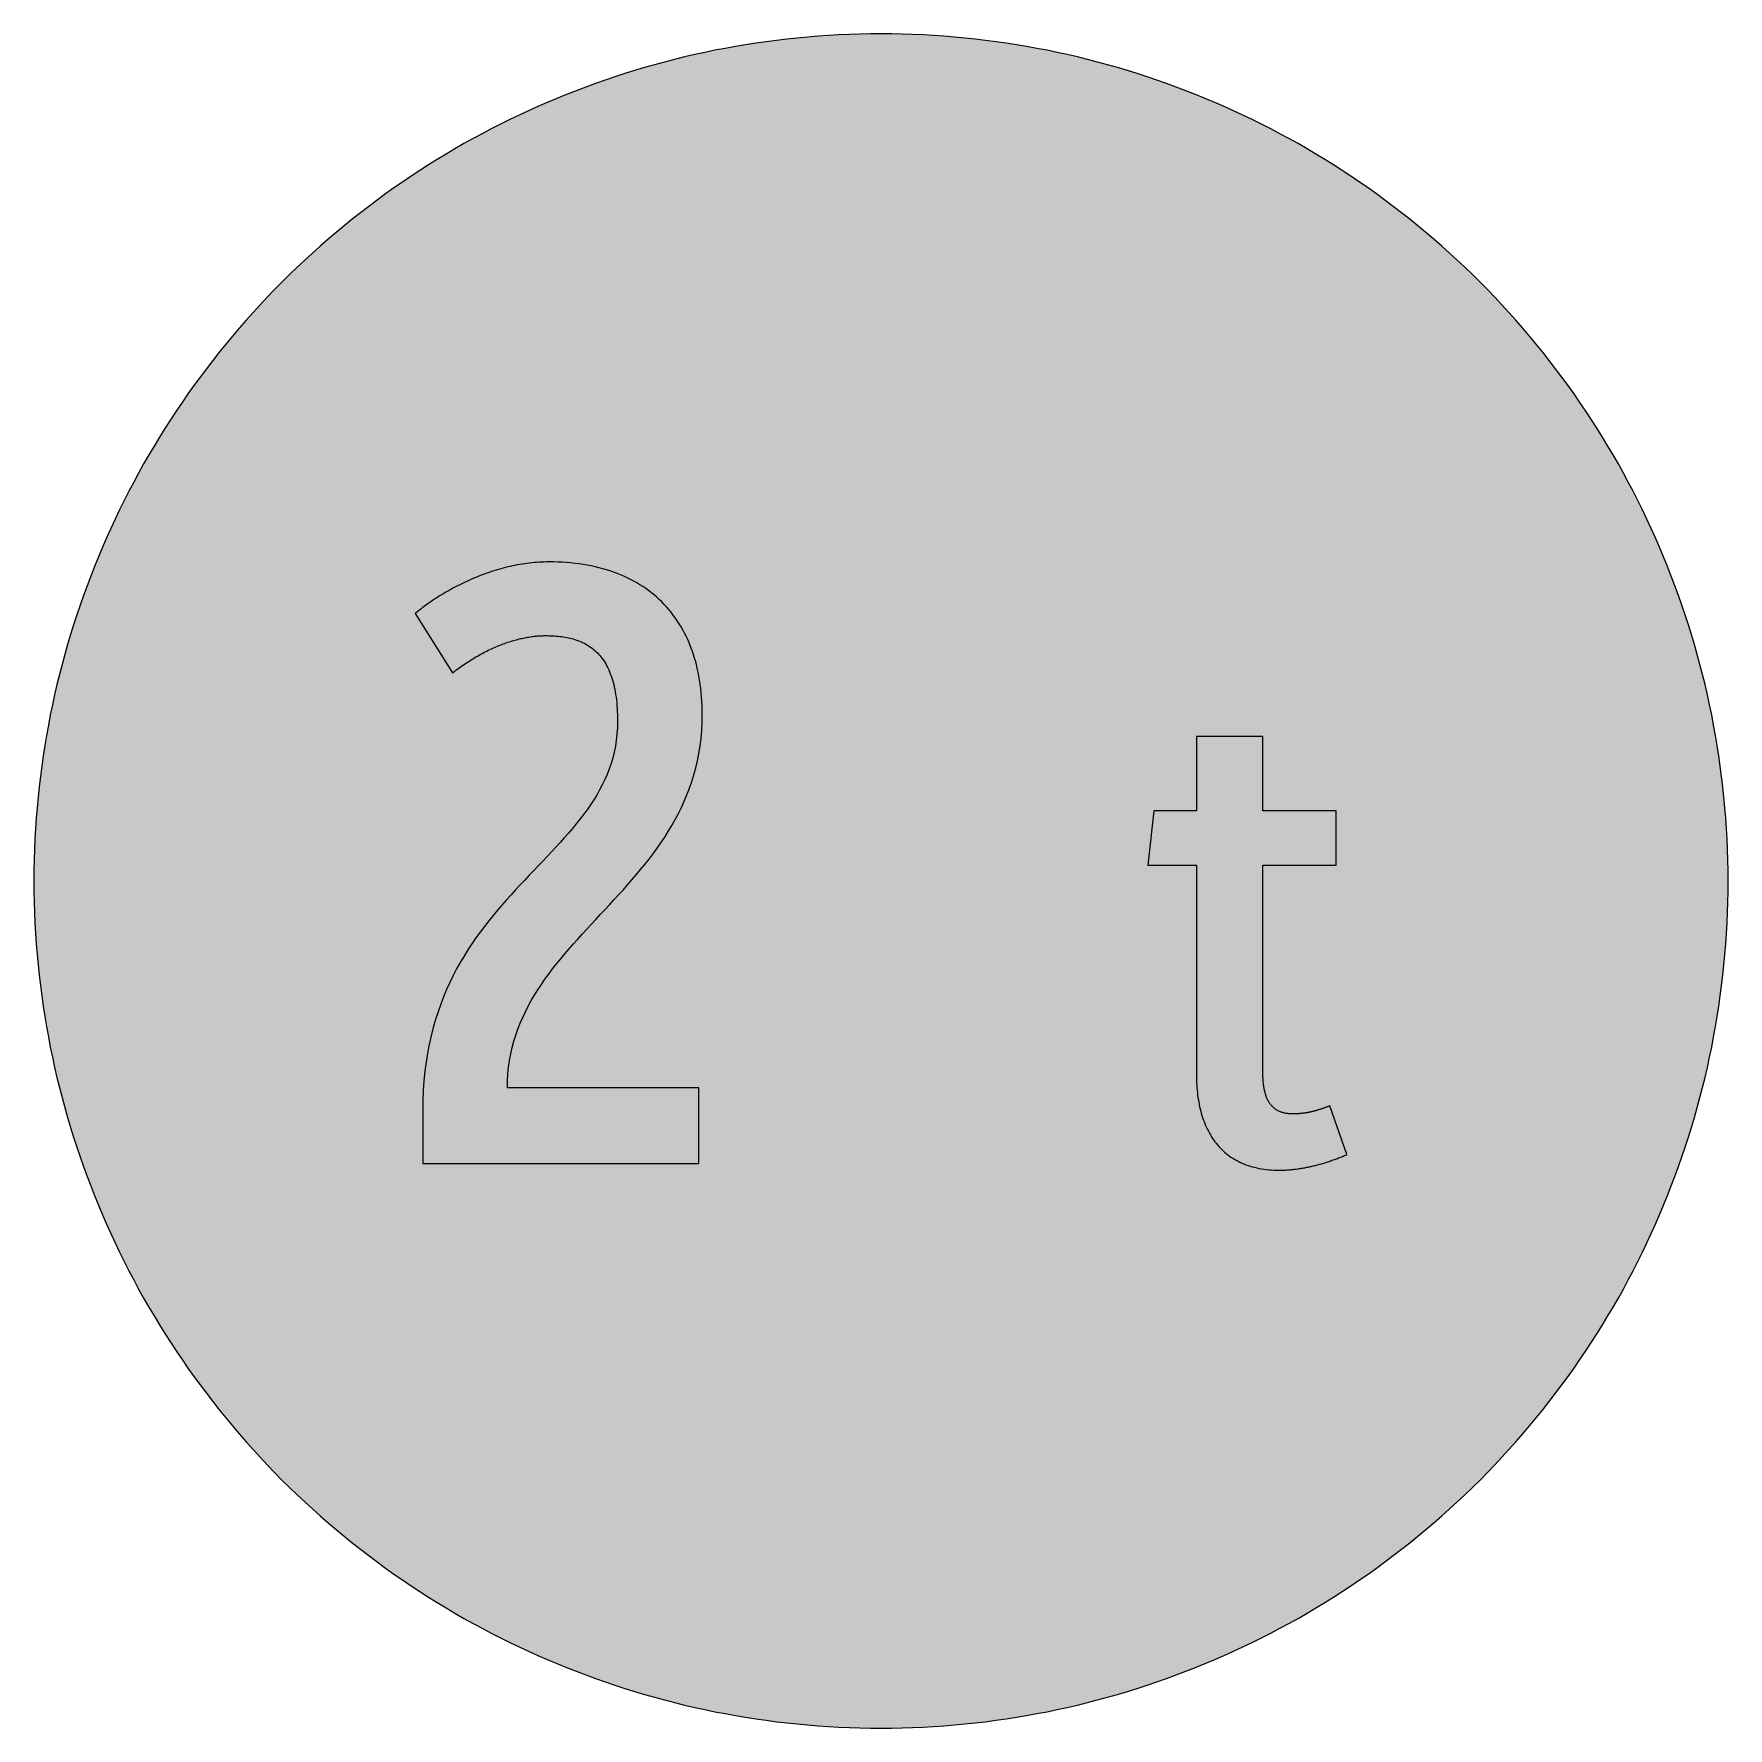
# Model space of a CAD drawing. Header units: millimetres. Extents: x 0 to 212, y 0 to 212.
import ezdxf

# ---------------------------------------------------------------- set-up
doc = ezdxf.new("R2010")
doc.units = ezdxf.units.MM

msp = doc.modelspace()

# ---------------------------------------------------------------- hatches: boundary and pattern name
for color, points in [(254, [(211.7189, 105.8869), (211.709, 107.2007), (211.6861, 108.5139), (211.6455, 109.8245), (211.5871, 111.1326), (211.5134, 112.4407), (211.4245, 113.7437), (211.3204, 115.0468), (211.201, 116.3447), (211.0638, 117.6426), (210.9114, 118.9355), (210.7413, 120.2258), (210.5584, 121.5136), (210.3577, 122.7988), (210.1418, 124.079), (209.9107, 125.3566), (209.6643, 126.6292), (209.4027, 127.8992), (209.1258, 129.1641), (208.8337, 130.4239), (208.5264, 131.6812), (208.2038, 132.936), (207.866, 134.1831), (207.5104, 135.4277), (207.1421, 136.6647), (206.7611, 137.8991), (206.3623, 139.1285), (205.9483, 140.3502), (205.5216, 141.5694), (205.0771, 142.781), (204.6199, 143.9901), (204.1474, 145.1915), (203.6623, 146.3853), (203.1619, 147.574), (202.6463, 148.7576), (202.1154, 149.9362), (201.5693, 151.1046), (201.0105, 152.2705), (200.439, 153.4262), (199.8523, 154.5768), (199.2503, 155.7198), (198.6356, 156.8577), (198.0057, 157.9855), (197.3605, 159.1081), (196.7052, 160.2232), (196.0321, 161.3281), (195.3489, 162.4279), (194.6504, 163.5176), (193.9366, 164.6022), (193.2102, 165.6766), (192.471, 166.7434), (191.7167, 167.8), (190.9521, 168.849), (190.1698, 169.8904), (189.3773, 170.9217), (188.5696, 171.9428), (187.7517, 172.9562), (186.9161, 173.9621), (186.0702, 174.9552), (185.2117, 175.9407), (184.338, 176.9161), (183.454, 177.8838), (182.5549, 178.8389), (181.643, 179.7837), (180.721, 180.7185), (179.7837, 181.643), (178.8389, 182.5549), (177.8838, 183.454), (176.9161, 184.338), (175.9407, 185.2117), (174.9552, 186.0702), (173.9621, 186.9161), (172.9562, 187.7492), (171.9428, 188.5696), (170.9217, 189.3773), (169.8904, 190.1698), (168.849, 190.9496), (167.8, 191.7167), (166.7408, 192.471), (165.6766, 193.2102), (164.6022, 193.9366), (163.5176, 194.6504), (162.4279, 195.3489), (161.3281, 196.0321), (160.2232, 196.7052), (159.1081, 197.3631), (157.9855, 198.0057), (156.8577, 198.6356), (155.7198, 199.2503), (154.5768, 199.8523), (153.4262, 200.439), (152.2705, 201.0131), (151.1046, 201.5719), (149.9362, 202.1154), (148.7576, 202.6463), (147.574, 203.1619), (146.3853, 203.6623), (145.1889, 204.15), (143.9875, 204.6199), (142.781, 205.0796), (141.5694, 205.5216), (140.3502, 205.9483), (139.1285, 206.3623), (137.8991, 206.7611), (136.6647, 207.1446), (135.4252, 207.5129), (134.1831, 207.866), (132.9334, 208.2038), (131.6812, 208.5264), (130.4239, 208.8337), (129.1641, 209.1284), (127.8966, 209.4052), (126.6292, 209.6668), (125.3541, 209.9132), (124.0765, 210.1444), (122.7963, 210.3603), (121.5136, 210.5584), (120.2258, 210.7438), (118.9355, 210.9114), (117.6401, 211.0638), (116.3447, 211.201), (115.0468, 211.3229), (113.7437, 211.4271), (112.4382, 211.516), (111.1326, 211.5896), (109.8245, 211.6455), (108.5113, 211.6861), (107.1982, 211.7115), (105.885, 211.7192), (104.5693, 211.7115), (103.2561, 211.6861), (101.9454, 211.6455), (100.6373, 211.5896), (99.3292, 211.516), (98.0262, 211.4271), (96.7232, 211.3229), (95.4253, 211.201), (94.1273, 211.0638), (92.8345, 210.9114), (91.5441, 210.7438), (90.2564, 210.5584), (88.9711, 210.3603), (87.691, 210.1444), (86.4133, 209.9132), (85.1408, 209.6668), (83.8708, 209.4052), (82.6059, 209.1284), (81.346, 208.8337), (80.0887, 208.5264), (78.834, 208.2038), (77.5868, 207.866), (76.3422, 207.5129), (75.1053, 207.1446), (73.8708, 206.7611), (72.6415, 206.3623), (71.4197, 205.9483), (70.2005, 205.5216), (68.9889, 205.0796), (67.7799, 204.6199), (66.5785, 204.15), (65.3847, 203.6623), (64.196, 203.1619), (63.0123, 202.6463), (61.8338, 202.1154), (60.6628, 201.5719), (59.4995, 201.0131), (58.3438, 200.439), (57.1932, 199.8523), (56.0502, 199.2503), (54.9123, 198.6356), (53.7845, 198.0057), (52.6618, 197.3631), (51.5468, 196.7052), (50.4419, 196.0321), (49.342, 195.3489), (48.2524, 194.6504), (47.1678, 193.9366), (46.0934, 193.2102), (45.0266, 192.471), (43.9699, 191.7167), (42.9209, 190.9496), (41.8795, 190.1698), (40.8483, 189.3773), (39.8272, 188.5696), (38.8137, 187.7492), (37.8079, 186.9161), (36.8148, 186.0702), (35.8292, 185.2117), (34.8539, 184.338), (33.8861, 183.454), (32.9311, 182.5549), (31.9862, 181.643), (31.049, 180.7185), (30.1269, 179.7837), (29.2151, 178.8389), (28.3159, 177.8838), (27.432, 176.9161), (26.5582, 175.9407), (25.6997, 174.9552), (24.8539, 173.9621), (24.0208, 172.9562), (23.2004, 171.9428), (22.3926, 170.9217), (21.6002, 169.8904), (20.8204, 168.849), (20.0533, 167.8), (19.2989, 166.7434), (18.5598, 165.6766), (17.8333, 164.6022), (17.1196, 163.5176), (16.4211, 162.4279), (15.7378, 161.3281), (15.0647, 160.2232), (14.4069, 159.1081), (13.7643, 157.9855), (13.1343, 156.8577), (12.5197, 155.7198), (11.9177, 154.5768), (11.3309, 153.4262), (10.7569, 152.2705), (10.1981, 151.1046), (9.6545, 149.9362), (9.1237, 148.7576), (8.6081, 147.574), (8.1077, 146.3853), (7.62, 145.1915), (7.1501, 143.9901), (6.6904, 142.781), (6.2484, 141.5694), (5.8217, 140.3502), (5.4077, 139.1285), (5.0089, 137.8991), (4.6253, 136.6647), (4.257, 135.4277), (3.904, 134.1831), (3.5662, 132.936), (3.2436, 131.6812), (2.9362, 130.4239), (2.6416, 129.1641), (2.3647, 127.8992), (2.1031, 126.6292), (1.8567, 125.3566), (1.6256, 124.079), (1.4097, 122.7988), (1.2116, 121.5136), (1.0262, 120.2258), (0.8585, 118.9355), (0.7061, 117.6426), (0.569, 116.3447), (0.447, 115.0468), (0.3429, 113.7437), (0.254, 112.4407), (0.1803, 111.1326), (0.1245, 109.8245), (0.0838, 108.5139), (0.0584, 107.2007), (0.0508, 105.885), (0.0584, 104.5718), (0.0838, 103.2586), (0.1245, 101.9454), (0.1803, 100.6373), (0.254, 99.3318), (0.3429, 98.0262), (0.447, 96.7232), (0.569, 95.4253), (0.7061, 94.1299), (0.8585, 92.8345), (1.0262, 91.5441), (1.2116, 90.2564), (1.4097, 88.9737), (1.6256, 87.6935), (1.8567, 86.4159), (2.1031, 85.1408), (2.3647, 83.8733), (2.6416, 82.6059), (2.9362, 81.346), (3.2436, 80.0887), (3.5662, 78.8365), (3.904, 77.5868), (4.257, 76.3448), (4.6253, 75.1053), (5.0089, 73.8708), (5.4077, 72.6415), (5.8217, 71.4197), (6.2484, 70.2005), (6.6904, 68.9889), (7.1501, 67.7824), (7.62, 66.581), (8.1077, 65.3847), (8.6081, 64.196), (9.1237, 63.0123), (9.6545, 61.8338), (10.1981, 60.6654), (10.7569, 59.4995), (11.3309, 58.3438), (11.9177, 57.1932), (12.5197, 56.0502), (13.1343, 54.9123), (13.7643, 53.7845), (14.4069, 52.6618), (15.0647, 51.5468), (15.7378, 50.4419), (16.4211, 49.342), (17.1196, 48.2524), (17.8333, 47.1678), (18.5598, 46.0934), (19.2989, 45.0291), (20.0533, 43.9699), (20.8204, 42.9209), (21.6002, 41.8795), (22.3926, 40.8483), (23.2004, 39.8272), (24.0208, 38.8137), (24.8539, 37.8079), (25.6997, 36.8148), (26.5582, 35.8292), (27.432, 34.8539), (28.3159, 33.8861), (29.2151, 32.9311), (30.1269, 31.9862), (31.049, 31.049), (31.9862, 30.1269), (32.9311, 29.2151), (33.8861, 28.3159), (34.8539, 27.432), (35.8292, 26.5582), (36.8148, 25.6997), (37.8079, 24.8539), (38.8137, 24.0182), (39.8272, 23.2004), (40.8483, 22.3926), (41.8795, 21.6002), (42.9209, 20.8178), (43.9699, 20.0533), (45.0266, 19.2989), (46.0934, 18.5598), (47.1678, 17.8333), (48.2524, 17.1196), (49.342, 16.4211), (50.4419, 15.7378), (51.5468, 15.0647), (52.6618, 14.4094), (53.7845, 13.7643), (54.9123, 13.1343), (56.0502, 12.5197), (57.1932, 11.9177), (58.3438, 11.3309), (59.4995, 10.7594), (60.6628, 10.2006), (61.8338, 9.6545), (63.0123, 9.1237), (64.196, 8.6081), (65.3847, 8.1077), (66.5785, 7.6225), (67.7799, 7.1501), (68.9889, 6.6929), (70.2005, 6.2484), (71.4197, 5.8217), (72.6415, 5.4077), (73.8708, 5.0089), (75.1053, 4.6279), (76.3422, 4.2596), (77.5868, 3.904), (78.834, 3.5662), (80.0887, 3.2436), (81.346, 2.9362), (82.6059, 2.6441), (83.8708, 2.3673), (85.1408, 2.1057), (86.4133, 1.8593), (87.691, 1.6281), (88.9711, 1.4122), (90.2564, 1.2116), (91.5441, 1.0287), (92.8345, 0.8585), (94.1273, 0.7061), (95.4253, 0.569), (96.7232, 0.4496), (98.0262, 0.3454), (99.3292, 0.2565), (100.6373, 0.1829), (101.9454, 0.1245), (103.2561, 0.0838), (104.5693, 0.061), (105.885, 0.0533), (107.1982, 0.061), (108.5113, 0.0838), (109.8245, 0.1245), (111.1326, 0.1829), (112.4382, 0.2565), (113.7437, 0.3454), (115.0468, 0.4496), (116.3447, 0.569), (117.6401, 0.7061), (118.9355, 0.8585), (120.2258, 1.0287), (121.5136, 1.2116), (122.7963, 1.4122), (124.0765, 1.6281), (125.3541, 1.8593), (126.6292, 2.1057), (127.8966, 2.3673), (129.1641, 2.6441), (130.4239, 2.9362), (131.6812, 3.2436), (132.9334, 3.5662), (134.1831, 3.904), (135.4252, 4.2596), (136.6647, 4.6279), (137.8991, 5.0089), (139.1285, 5.4077), (140.3502, 5.8217), (141.5694, 6.2484), (142.781, 6.6929), (143.9875, 7.1501), (145.1889, 7.6225), (146.3853, 8.1077), (147.574, 8.6081), (148.7576, 9.1237), (149.9362, 9.6545), (151.1046, 10.2006), (152.2705, 10.7594), (153.4262, 11.3309), (154.5768, 11.9177), (155.7198, 12.5197), (156.8577, 13.1343), (157.9855, 13.7643), (159.1081, 14.4094), (160.2232, 15.0647), (161.3281, 15.7378), (162.4279, 16.4211), (163.5176, 17.1196), (164.6022, 17.8333), (165.6766, 18.5598), (166.7408, 19.2989), (167.8, 20.0533), (168.849, 20.8178), (169.8904, 21.6002), (170.9217, 22.3926), (171.9428, 23.2004), (172.9562, 24.0182), (173.9621, 24.8539), (174.9552, 25.6997), (175.9407, 26.5582), (176.9161, 27.432), (177.8838, 28.3159), (178.8389, 29.2151), (179.7837, 30.1269), (180.721, 31.049), (181.643, 31.9862), (182.5549, 32.9311), (183.454, 33.8861), (184.338, 34.8539), (185.2117, 35.8292), (186.0702, 36.8148), (186.9161, 37.8079), (187.7517, 38.8137), (188.5696, 39.8272), (189.3773, 40.8483), (190.1698, 41.8795), (190.9521, 42.9209), (191.7167, 43.9699), (192.471, 45.0291), (193.2102, 46.0934), (193.9366, 47.1678), (194.6504, 48.2524), (195.3489, 49.342), (196.0321, 50.4419), (196.7052, 51.5468), (197.3605, 52.6618), (198.0057, 53.7845), (198.6356, 54.9123), (199.2503, 56.0502), (199.8523, 57.1932), (200.439, 58.3438), (201.0105, 59.4995), (201.5693, 60.6654), (202.1154, 61.8338), (202.6463, 63.0123), (203.1619, 64.196), (203.6623, 65.3847), (204.1474, 66.581), (204.6199, 67.7824), (205.0771, 68.9889), (205.5216, 70.2005), (205.9483, 71.4197), (206.3623, 72.6415), (206.7611, 73.8708), (207.1421, 75.1053), (207.5104, 76.3448), (207.866, 77.5868), (208.2038, 78.8365), (208.5264, 80.0887), (208.8337, 81.346), (209.1258, 82.6059), (209.4027, 83.8733), (209.6643, 85.1408), (209.9107, 86.4159), (210.1418, 87.6935), (210.3577, 88.9737), (210.5584, 90.2564), (210.7413, 91.5441), (210.9114, 92.8345), (211.0638, 94.1299), (211.201, 95.4253), (211.3204, 96.7232), (211.4245, 98.0262), (211.5134, 99.3318), (211.5871, 100.6373), (211.6455, 101.9454), (211.6861, 103.2586), (211.709, 104.5718), (211.7166, 105.885)]), (59, [(63.977, 136.5412), (64.2036, 136.5377), (64.4296, 136.5352), (64.6557, 136.5275), (64.8792, 136.5174), (65.1002, 136.5047), (65.3212, 136.4894), (65.5422, 136.4691), (65.7606, 136.4463), (65.9765, 136.4183), (66.1899, 136.3878), (66.4032, 136.3548), (66.614, 136.3142), (66.8223, 136.2735), (67.0281, 136.2253), (67.2313, 136.1745), (67.4345, 136.1211), (67.6351, 136.0602), (67.8307, 135.9941), (68.0263, 135.9256), (68.2193, 135.8519), (68.4073, 135.7732), (68.5952, 135.6868), (68.7807, 135.5979), (68.961, 135.5014), (69.1388, 135.4023), (69.3141, 135.2956), (69.4868, 135.1813), (69.657, 135.0645), (69.8221, 134.94), (69.9846, 134.808), (70.1421, 134.6733), (70.2996, 134.5286), (70.4494, 134.3787), (70.5993, 134.2238), (70.7441, 134.0612), (70.8838, 133.891), (71.0209, 133.7132), (71.1556, 133.5303), (71.2826, 133.3373), (71.4096, 133.1392), (71.5289, 132.9334), (71.6458, 132.7201), (71.7575, 132.4991), (71.8642, 132.2705), (71.9684, 132.0317), (72.0674, 131.7879), (72.1614, 131.5339), (72.2503, 131.2723), (72.3341, 131.0005), (72.4154, 130.7236), (72.4891, 130.4341), (72.5576, 130.1394), (72.6237, 129.8321), (72.6821, 129.5197), (72.7354, 129.1946), (72.7837, 128.8618), (72.8269, 128.5215), (72.865, 128.1684), (72.898, 127.8077), (72.9234, 127.4369), (72.9437, 127.0533), (72.959, 126.6622), (72.9691, 126.2609), (72.9717, 125.8494), (72.9539, 125.0417), (72.9005, 124.2543), (72.8167, 123.4846), (72.6973, 122.7328), (72.55, 121.9962), (72.3697, 121.2799), (72.1614, 120.5763), (71.9252, 119.888), (71.6636, 119.2124), (71.374, 118.5494), (71.0616, 117.8992), (70.7263, 117.2591), (70.3656, 116.6292), (69.9872, 116.0094), (69.5858, 115.3973), (69.1693, 114.7928), (68.7324, 114.1933), (68.2777, 113.6015), (67.8104, 113.0122), (67.3252, 112.428), (66.8299, 111.8464), (66.3194, 111.2672), (65.7987, 110.6907), (65.2704, 110.1141), (64.7294, 109.535), (64.1833, 108.9558), (63.6295, 108.3742), (63.0707, 107.7874), (62.5069, 107.2007), (61.9404, 106.6063), (61.3715, 106.0069), (60.8, 105.3998), (60.231, 104.7852), (59.6621, 104.1629), (59.0931, 103.5304), (58.5318, 102.8878), (57.9704, 102.235), (57.4167, 101.5695), (56.8706, 100.8913), (56.3321, 100.2005), (55.8013, 99.4918), (55.2806, 98.7704), (54.7726, 98.0313), (54.2747, 97.2769), (53.7921, 96.5022), (53.3222, 95.7097), (52.8701, 94.8969), (52.4332, 94.0613), (52.0141, 93.2053), (51.6153, 92.329), (51.2343, 91.4273), (50.8762, 90.5002), (50.5409, 89.5502), (50.226, 88.5723), (49.9389, 87.5665), (49.6748, 86.5353), (49.4386, 85.4735), (49.2328, 84.3839), (49.0525, 83.2637), (48.9026, 82.1106), (48.7858, 80.9244), (48.6994, 79.7077), (48.6486, 78.4555), (48.6308, 77.1677), (48.6311, 70.6092), (83.1314, 70.6092), (83.1314, 80.028), (59.2145, 80.028), (59.2303, 80.9142), (59.2836, 81.7829), (59.3674, 82.6338), (59.4868, 83.4644), (59.6367, 84.2797), (59.8145, 85.0798), (60.0227, 85.8622), (60.259, 86.6292), (60.5231, 87.3811), (60.8101, 88.1202), (61.1226, 88.8467), (61.4604, 89.5604), (61.8185, 90.2614), (62.197, 90.9523), (62.5983, 91.633), (63.0174, 92.3036), (63.4543, 92.9665), (63.9064, 93.6193), (64.3763, 94.267), (64.8589, 94.9046), (65.3567, 95.5396), (65.8647, 96.1669), (66.3854, 96.7892), (66.9163, 97.4065), (67.4548, 98.0237), (68.0009, 98.6358), (68.5546, 99.2454), (69.1134, 99.855), (69.6773, 100.4621), (70.2437, 101.0717), (70.8127, 101.6813), (71.3842, 102.2909), (71.9531, 102.903), (72.5246, 103.5177), (73.091, 104.1375), (73.6549, 104.7598), (74.2137, 105.3871), (74.7674, 106.0221), (75.3135, 106.6622), (75.852, 107.3074), (76.3829, 107.9627), (76.9036, 108.6256), (77.4116, 109.2962), (77.9094, 109.9769), (78.392, 110.6678), (78.8619, 111.3714), (79.314, 112.0851), (79.7509, 112.8116), (80.17, 113.5532), (80.5713, 114.3076), (80.9498, 115.0747), (81.3079, 115.857), (81.6458, 116.6571), (81.9582, 117.4725), (82.2452, 118.3081), (82.5094, 119.159), (82.7456, 120.0277), (82.9539, 120.9167), (83.1317, 121.826), (83.2815, 122.7557), (83.3984, 123.7082), (83.4847, 124.681), (83.5381, 125.6792), (83.5558, 126.6977), (83.5508, 127.2591), (83.533, 127.8153), (83.5076, 128.3614), (83.472, 128.8999), (83.4263, 129.4308), (83.3704, 129.9566), (83.3044, 130.4722), (83.2256, 130.9802), (83.1393, 131.4806), (83.0428, 131.9733), (82.9361, 132.4585), (82.8218, 132.936), (82.6948, 133.4059), (82.5602, 133.8656), (82.4128, 134.3203), (82.2579, 134.7648), (82.0928, 135.2017), (81.9201, 135.6309), (81.7347, 136.05), (81.5416, 136.4615), (81.3384, 136.8654), (81.1276, 137.2616), (80.9066, 137.6477), (80.6755, 138.0287), (80.4342, 138.397), (80.1853, 138.7602), (79.9287, 139.1133), (79.6595, 139.4562), (79.3826, 139.7914), (79.0981, 140.1191), (78.8035, 140.4391), (78.5012, 140.7465), (78.1888, 141.0487), (77.8688, 141.3408), (77.5386, 141.6228), (77.2008, 141.8971), (76.8528, 142.1613), (76.4972, 142.4178), (76.134, 142.6642), (75.7606, 142.9029), (75.3796, 143.129), (74.991, 143.35), (74.5947, 143.5583), (74.1883, 143.7589), (73.7743, 143.952), (73.3501, 144.1323), (72.9209, 144.305), (72.4814, 144.4676), (72.0344, 144.6225), (71.5797, 144.7648), (71.1175, 144.8994), (70.6476, 145.0238), (70.1675, 145.1381), (69.6824, 145.2448), (69.1871, 145.3388), (68.6867, 145.4252), (68.1761, 145.4988), (67.658, 145.5649), (67.1347, 145.6207), (66.6013, 145.6665), (66.0629, 145.702), (65.5142, 145.7274), (64.9605, 145.7427), (64.3992, 145.7477), (64.0918, 145.7452), (63.7845, 145.7376), (63.4771, 145.7274), (63.1723, 145.7096), (62.865, 145.6893), (62.5602, 145.6639), (62.2554, 145.636), (61.9531, 145.6004), (61.6483, 145.5623), (61.3461, 145.5217), (61.0464, 145.4734), (60.7441, 145.4252), (60.4444, 145.3693), (60.1472, 145.3134), (59.85, 145.2499), (59.5528, 145.1864), (59.2582, 145.1178), (58.9636, 145.0442), (58.6715, 144.9705), (58.3794, 144.8892), (58.0898, 144.8079), (57.8002, 144.7216), (57.5132, 144.6352), (57.2287, 144.5438), (56.9443, 144.4473), (56.6623, 144.3507), (56.3804, 144.2517), (56.1035, 144.1475), (55.8241, 144.0434), (55.5498, 143.9342), (55.2755, 143.8224), (55.0062, 143.7107), (54.737, 143.5964), (54.4678, 143.477), (54.2036, 143.3576), (53.9394, 143.2357), (53.6804, 143.1138), (53.4213, 142.9868), (53.1647, 142.8598), (52.9107, 142.7302), (52.6593, 142.5981), (52.4104, 142.4661), (52.164, 142.3314), (51.9201, 142.1968), (51.6814, 142.0597), (51.4426, 141.92), (51.2064, 141.7803), (50.9727, 141.6406), (50.7441, 141.4983), (50.5155, 141.3561), (50.292, 141.2113), (50.071, 141.0665), (49.8551, 140.9217), (49.6392, 140.7744), (49.4284, 140.6271), (49.2201, 140.4798), (49.0144, 140.3325), (48.8137, 140.1851), (48.6156, 140.0353), (48.42, 139.888), (48.2295, 139.7381), (48.0416, 139.5908), (47.8561, 139.4409), (47.6758, 139.2911), (52.3353, 131.8849), (52.5323, 132.0368), (52.7304, 132.1867), (52.9285, 132.3315), (53.1266, 132.4762), (53.3248, 132.6185), (53.5203, 132.7556), (53.7185, 132.8928), (53.914, 133.0249), (54.1122, 133.157), (54.3077, 133.284), (54.5033, 133.4084), (54.6989, 133.5329), (54.8945, 133.6523), (55.0901, 133.7691), (55.2831, 133.8834), (55.4787, 133.9952), (55.6717, 134.1044), (55.8648, 134.2111), (56.0578, 134.3152), (56.2483, 134.4168), (56.4413, 134.5159), (56.6318, 134.6124), (56.8223, 134.7064), (57.0128, 134.7978), (57.2033, 134.8867), (57.3913, 134.9756), (57.5793, 135.0594), (57.7672, 135.1407), (57.9552, 135.2194), (58.1406, 135.2956), (58.326, 135.3693), (58.5114, 135.443), (58.6969, 135.5115), (58.8797, 135.5776), (59.0626, 135.6436), (59.2455, 135.7071), (59.4258, 135.7655), (59.6087, 135.824), (59.7865, 135.8798), (59.9669, 135.9306), (60.1447, 135.9814), (60.3225, 136.0297), (60.4977, 136.078), (60.6755, 136.1211), (60.8482, 136.1618), (61.0235, 136.2024), (61.1962, 136.238), (61.3689, 136.2735), (61.5391, 136.3066), (61.7093, 136.337), (61.8769, 136.365), (62.0446, 136.3904), (62.2122, 136.4158), (62.3773, 136.4361), (62.5424, 136.4564), (62.7075, 136.4742), (62.8701, 136.4894), (63.0301, 136.5021), (63.1927, 136.5148), (63.3501, 136.5225), (63.5076, 136.5301), (63.6651, 136.5352), (63.82, 136.5377), (63.975, 136.5402)]), (59, [(145.2989, 81.6155), (145.3007, 81.2952), (145.3058, 80.9777), (145.3185, 80.6628), (145.3337, 80.3504), (145.3566, 80.043), (145.382, 79.7357), (145.4125, 79.4334), (145.4455, 79.1362), (145.4861, 78.8391), (145.5318, 78.547), (145.5801, 78.2599), (145.6334, 77.9729), (145.6944, 77.691), (145.7579, 77.4141), (145.8265, 77.1398), (145.9001, 76.868), (145.9789, 76.6013), (146.0627, 76.3397), (146.1491, 76.0806), (146.243, 75.8266), (146.3421, 75.5752), (146.4462, 75.3288), (146.5555, 75.0875), (146.6672, 74.8487), (146.7866, 74.6176), (146.9111, 74.389), (147.0406, 74.1629), (147.1752, 73.9445), (147.3149, 73.7286), (147.4572, 73.5203), (147.607, 73.3146), (147.7645, 73.1164), (147.9245, 72.9209), (148.0896, 72.7304), (148.2598, 72.5449), (148.4376, 72.3671), (148.6179, 72.1919), (148.8059, 72.0242), (148.9989, 71.8591), (149.1945, 71.7017), (149.4003, 71.5493), (149.6085, 71.4045), (149.8219, 71.2622), (150.0429, 71.1276), (150.2664, 70.9981), (150.4975, 70.8762), (150.7338, 70.7593), (150.9776, 70.6476), (151.224, 70.5434), (151.478, 70.4444), (151.7371, 70.3529), (152.0012, 70.2666), (152.2705, 70.1878), (152.5473, 70.1142), (152.8293, 70.0481), (153.1163, 69.9872), (153.4084, 69.9364), (153.7081, 69.8881), (154.0129, 69.85), (154.3253, 69.817), (154.6403, 69.7916), (154.9629, 69.7738), (155.2905, 69.7636), (155.6258, 69.7611), (155.7604, 69.7611), (155.895, 69.7636), (156.0297, 69.7662), (156.1643, 69.7687), (156.2989, 69.7738), (156.4335, 69.7789), (156.5681, 69.7865), (156.7028, 69.7941), (156.8374, 69.8043), (156.9695, 69.8144), (157.1041, 69.8271), (157.2387, 69.8373), (157.3708, 69.8525), (157.5054, 69.8652), (157.6375, 69.8805), (157.7721, 69.8983), (157.9042, 69.916), (158.0363, 69.9338), (158.1709, 69.9516), (158.303, 69.9719), (158.435, 69.9948), (158.5697, 70.0176), (158.7017, 70.0405), (158.8338, 70.0634), (158.9659, 70.0888), (159.098, 70.1142), (159.2326, 70.1421), (159.3647, 70.17), (159.4968, 70.198), (159.6288, 70.2285), (159.7609, 70.2589), (159.893, 70.2894), (160.0251, 70.3224), (160.1546, 70.3555), (160.2867, 70.3885), (160.4188, 70.424), (160.5509, 70.4596), (160.6829, 70.4952), (160.815, 70.5333), (160.9446, 70.5714), (161.0766, 70.6095), (161.2087, 70.6501), (161.3408, 70.6882), (161.4703, 70.7314), (161.6024, 70.772), (161.7345, 70.8152), (161.864, 70.8584), (161.9961, 70.9041), (162.1282, 70.9473), (162.2577, 70.993), (162.3898, 71.0413), (162.5219, 71.087), (162.6514, 71.1352), (162.7835, 71.1835), (162.9131, 71.2343), (163.0451, 71.2826), (163.1772, 71.3334), (163.3068, 71.3867), (163.4388, 71.4375), (163.5684, 71.4908), (163.7005, 71.5442), (163.83, 71.5975), (163.9621, 71.6534), (164.0916, 71.7067), (161.9772, 77.8051), (161.8844, 77.7697), (161.7955, 77.7342), (161.7066, 77.7011), (161.6177, 77.6681), (161.5313, 77.6351), (161.4449, 77.6021), (161.3611, 77.5716), (161.2748, 77.5411), (161.1935, 77.5106), (161.1097, 77.4827), (161.0284, 77.4548), (160.9471, 77.4268), (160.8658, 77.4014), (160.7871, 77.3735), (160.7083, 77.3481), (160.6296, 77.3227), (160.5509, 77.2998), (160.4747, 77.277), (160.3985, 77.2541), (160.3223, 77.2312), (160.2486, 77.2084), (160.1749, 77.1881), (160.1013, 77.1677), (160.0276, 77.1474), (159.954, 77.1296), (159.8828, 77.1093), (159.8092, 77.0915), (159.7381, 77.0738), (159.6669, 77.0585), (159.5984, 77.0407), (159.5272, 77.0255), (159.4587, 77.0103), (159.3875, 76.995), (159.319, 76.9823), (159.2504, 76.9671), (159.1818, 76.9544), (159.1158, 76.9417), (159.0472, 76.9315), (158.9786, 76.9188), (158.9126, 76.9087), (158.8465, 76.8985), (158.7779, 76.8883), (158.7119, 76.8782), (158.6459, 76.8706), (158.5798, 76.8629), (158.5138, 76.8553), (158.4477, 76.8477), (158.3817, 76.8401), (158.3157, 76.8325), (158.2496, 76.8274), (158.1836, 76.8223), (158.1175, 76.8172), (158.0515, 76.8121), (157.9855, 76.8071), (157.9194, 76.8045), (157.8534, 76.7994), (157.7873, 76.7969), (157.7213, 76.7944), (157.6553, 76.7918), (157.5867, 76.7918), (157.5206, 76.7893), (157.4546, 76.7893), (157.386, 76.7893), (157.32, 76.7893), (157.193, 76.7893), (157.0711, 76.7944), (156.9491, 76.7994), (156.8323, 76.8096), (156.7155, 76.8223), (156.6012, 76.8375), (156.4894, 76.8553), (156.3827, 76.8756), (156.276, 76.8985), (156.1719, 76.9239), (156.0703, 76.9518), (155.9687, 76.9823), (155.8722, 77.0153), (155.7782, 77.0509), (155.6842, 77.089), (155.5953, 77.1296), (155.5064, 77.1754), (155.4201, 77.2211), (155.3362, 77.2693), (155.255, 77.3201), (155.1762, 77.3735), (155.0975, 77.4319), (155.0238, 77.4903), (154.9502, 77.5513), (154.879, 77.6148), (154.8105, 77.6808), (154.7444, 77.7494), (154.6809, 77.8231), (154.6174, 77.8967), (154.5565, 77.9729), (154.498, 78.0517), (154.4422, 78.1329), (154.3863, 78.2142), (154.3355, 78.3006), (154.2847, 78.3895), (154.2339, 78.4809), (154.1882, 78.5724), (154.1424, 78.6689), (154.0993, 78.7679), (154.0586, 78.867), (154.0205, 78.9686), (153.9824, 79.0753), (153.9469, 79.182), (153.9138, 79.2912), (153.8808, 79.4029), (153.8503, 79.5172), (153.8224, 79.6341), (153.797, 79.7509), (153.7716, 79.8728), (153.7487, 79.9973), (153.7259, 80.1218), (153.7056, 80.2488), (153.6878, 80.3783), (153.6725, 80.5104), (153.6573, 80.645), (153.6446, 80.7822), (153.6319, 80.9219), (153.6217, 81.0616), (153.6141, 81.2038), (153.6065, 81.3486), (153.6014, 81.4959), (153.5989, 81.6458), (153.5963, 81.7982), (153.5938, 81.9506), (153.5963, 107.8615), (162.741, 107.8615), (162.741, 114.6344), (153.5963, 114.6344), (153.5963, 123.9488), (145.2989, 123.9488), (145.2989, 114.6344), (139.9646, 114.6344), (139.2026, 107.8615), (145.2989, 107.8615)])]:
    msp.add_hatch(color=color).paths.add_polyline_path(points)
h = msp.add_hatch(color=22)
edge = h.paths.add_edge_path()
edge.add_line((206.4272, 105.8869), (206.4182, 107.1347))
edge.add_line((206.4182, 107.1347), (206.3953, 108.3818))
edge.add_line((206.3953, 108.3818), (206.3572, 109.6264))
edge.add_line((206.3572, 109.6264), (206.3013, 110.871))
edge.add_line((206.3013, 110.871), (206.2328, 112.1131))
edge.add_line((206.2328, 112.1131), (206.1489, 113.3526))
edge.add_line((206.1489, 113.3526), (206.0499, 114.5896))
edge.add_line((206.0499, 114.5896), (205.933, 115.824))
edge.add_line((205.933, 115.824), (205.8035, 117.0534))
edge.add_line((205.8035, 117.0534), (205.6587, 118.2827))
edge.add_line((205.6587, 118.2827), (205.4987, 119.5095))
edge.add_line((205.4987, 119.5095), (205.3234, 120.7313))
edge.add_line((205.3234, 120.7313), (205.1355, 121.953))
edge.add_line((205.1355, 121.953), (204.9297, 123.1697))
edge.add_line((204.9297, 123.1697), (204.7113, 124.3813))
edge.add_line((204.7113, 124.3813), (204.4776, 125.5928))
edge.add_line((204.4776, 125.5928), (204.2287, 126.7968))
edge.add_line((204.2287, 126.7968), (203.9645, 128.0008))
edge.add_line((203.9645, 128.0008), (203.6877, 129.1971))
edge.add_line((203.6877, 129.1971), (203.393, 130.3934))
edge.add_line((203.393, 130.3934), (203.0882, 131.5822))
edge.add_line((203.0882, 131.5822), (202.7657, 132.7683))
edge.add_line((202.7657, 132.7683), (202.4304, 133.9494))
edge.add_line((202.4304, 133.9494), (202.0799, 135.1255))
edge.add_line((202.0799, 135.1255), (201.7166, 136.2989))
edge.add_line((201.7166, 136.2989), (201.3382, 137.4648))
edge.add_line((201.3382, 137.4648), (200.9445, 138.6281))
edge.add_line((200.9445, 138.6281), (200.5381, 139.7864))
edge.add_line((200.5381, 139.7864), (200.119, 140.937))
edge.add_line((200.119, 140.937), (199.6846, 142.0851))
edge.add_line((199.6846, 142.0851), (199.2351, 143.2255))
edge.add_line((199.2351, 143.2255), (198.7728, 144.3609))
edge.add_line((198.7728, 144.3609), (198.2978, 145.4912))
edge.add_line((198.2978, 145.4912), (197.8076, 146.6139))
edge.add_line((197.8076, 146.6139), (197.3047, 147.734))
edge.add_line((197.3047, 147.734), (196.7865, 148.844))
edge.add_line((196.7865, 148.844), (196.2556, 149.9514))
edge.add_line((196.2556, 149.9514), (195.7121, 151.0513))
edge.add_line((195.7121, 151.0513), (195.1533, 152.1435))
edge.add_line((195.1533, 152.1435), (194.5818, 153.2306))
edge.add_line((194.5818, 153.2306), (193.9976, 154.3101))
edge.add_line((193.9976, 154.3101), (193.4007, 155.382))
edge.add_line((193.4007, 155.382), (192.7885, 156.4462))
edge.add_line((192.7885, 156.4462), (192.1637, 157.5054))
edge.add_line((192.1637, 157.5054), (191.5262, 158.557))
edge.add_line((191.5262, 158.557), (190.8759, 159.6009))
edge.add_line((190.8759, 159.6009), (190.2104, 160.6372))
edge.add_line((190.2104, 160.6372), (189.5348, 161.6659))
edge.add_line((189.5348, 161.6659), (188.8439, 162.687))
edge.add_line((188.8439, 162.687), (188.1429, 163.7005))
edge.add_line((188.1429, 163.7005), (187.4266, 164.7038))
edge.add_line((187.4266, 164.7038), (186.6976, 165.702))
edge.add_line((186.6976, 165.702), (185.9559, 166.69))
edge.add_line((185.9559, 166.69), (185.2041, 167.6705))
edge.add_line((185.2041, 167.6705), (184.437, 168.6408))
edge.add_line((184.437, 168.6408), (183.6572, 169.6034))
edge.add_line((183.6572, 169.6034), (182.8673, 170.5585))
edge.add_line((182.8673, 170.5585), (182.0621, 171.5033))
edge.add_line((182.0621, 171.5033), (181.2468, 172.4381))
edge.add_line((181.2468, 172.4381), (180.4162, 173.3652))
edge.add_line((180.4162, 173.3652), (179.5755, 174.2846))
edge.add_line((179.5755, 174.2846), (178.722, 175.1914))
edge.add_line((178.722, 175.1914), (177.8559, 176.0906))
edge.add_line((177.8559, 176.0906), (176.9796, 176.9796))
edge.add_line((176.9796, 176.9796), (176.0906, 177.8559))
edge.add_line((176.0906, 177.8559), (175.1914, 178.722))
edge.add_line((175.1914, 178.722), (174.2846, 179.5755))
edge.add_line((174.2846, 179.5755), (173.3652, 180.4162))
edge.add_line((173.3652, 180.4162), (172.4381, 181.2442))
edge.add_line((172.4381, 181.2442), (171.5033, 182.0621))
edge.add_line((171.5033, 182.0621), (170.5585, 182.8648))
edge.add_line((170.5585, 182.8648), (169.6034, 183.6572))
edge.add_line((169.6034, 183.6572), (168.6408, 184.437))
edge.add_line((168.6408, 184.437), (167.6705, 185.2041))
edge.add_line((167.6705, 185.2041), (166.69, 185.9559))
edge.add_line((166.69, 185.9559), (165.702, 186.6976))
edge.add_line((165.702, 186.6976), (164.7038, 187.4266))
edge.add_line((164.7038, 187.4266), (163.7005, 188.1429))
edge.add_line((163.7005, 188.1429), (162.687, 188.8439))
edge.add_line((162.687, 188.8439), (161.6659, 189.5348))
edge.add_line((161.6659, 189.5348), (160.6372, 190.2104))
edge.add_line((160.6372, 190.2104), (159.6009, 190.8759))
edge.add_line((159.6009, 190.8759), (158.557, 191.5262))
edge.add_line((158.557, 191.5262), (157.5054, 192.1637))
edge.add_line((157.5054, 192.1637), (156.4462, 192.7885))
edge.add_line((156.4462, 192.7885), (155.382, 193.4007))
edge.add_line((155.382, 193.4007), (154.3075, 193.9976))
edge.add_line((154.3075, 193.9976), (153.228, 194.5818))
edge.add_line((153.228, 194.5818), (152.1435, 195.1533))
edge.add_line((152.1435, 195.1533), (151.0487, 195.7121))
edge.add_line((151.0487, 195.7121), (149.9514, 196.2556))
edge.add_line((149.9514, 196.2556), (148.844, 196.7865))
edge.add_line((148.844, 196.7865), (147.734, 197.3047))
edge.add_line((147.734, 197.3047), (146.6139, 197.8076))
edge.add_line((146.6139, 197.8076), (145.4912, 198.2978))
edge.add_line((145.4912, 198.2978), (144.3609, 198.7728))
edge.add_line((144.3609, 198.7728), (143.2255, 199.2351))
edge.add_line((143.2255, 199.2351), (142.0825, 199.6846))
edge.add_line((142.0825, 199.6846), (140.937, 200.119))
edge.add_line((140.937, 200.119), (139.7838, 200.5406))
edge.add_line((139.7838, 200.5406), (138.6281, 200.947))
edge.add_line((138.6281, 200.947), (137.4648, 201.3382))
edge.add_line((137.4648, 201.3382), (136.2989, 201.7166))
edge.add_line((136.2989, 201.7166), (135.1255, 202.0824))
edge.add_line((135.1255, 202.0824), (133.9494, 202.4304))
edge.add_line((133.9494, 202.4304), (132.7683, 202.7657))
edge.add_line((132.7683, 202.7657), (131.5822, 203.0882))
edge.add_line((131.5822, 203.0882), (130.3909, 203.3956))
edge.add_line((130.3909, 203.3956), (129.1971, 203.6877))
edge.add_line((129.1971, 203.6877), (127.9982, 203.9645))
edge.add_line((127.9982, 203.9645), (126.7968, 204.2287))
edge.add_line((126.7968, 204.2287), (125.5903, 204.4776))
edge.add_line((125.5903, 204.4776), (124.3813, 204.7113))
edge.add_line((124.3813, 204.7113), (123.1671, 204.9323))
edge.add_line((123.1671, 204.9323), (121.9505, 205.1355))
edge.add_line((121.9505, 205.1355), (120.7313, 205.326))
edge.add_line((120.7313, 205.326), (119.5095, 205.5012))
edge.add_line((119.5095, 205.5012), (118.2827, 205.6613))
edge.add_line((118.2827, 205.6613), (117.0534, 205.806))
edge.add_line((117.0534, 205.806), (115.8215, 205.9356))
edge.add_line((115.8215, 205.9356), (114.587, 206.0499))
edge.add_line((114.587, 206.0499), (113.35, 206.1489))
edge.add_line((113.35, 206.1489), (112.1105, 206.2353))
edge.add_line((112.1105, 206.2353), (110.871, 206.3039))
edge.add_line((110.871, 206.3039), (109.6264, 206.3572))
edge.add_line((109.6264, 206.3572), (108.3818, 206.3953))
edge.add_line((108.3818, 206.3953), (107.1347, 206.4207))
edge.add_line((107.1347, 206.4207), (105.885, 206.4283))
edge.add_line((105.885, 206.4283), (104.6353, 206.4207))
edge.add_line((104.6353, 206.4207), (103.3882, 206.3953))
edge.add_line((103.3882, 206.3953), (102.1436, 206.3572))
edge.add_line((102.1436, 206.3572), (100.899, 206.3039))
edge.add_line((100.899, 206.3039), (99.6569, 206.2353))
edge.add_line((99.6569, 206.2353), (98.4174, 206.1489))
edge.add_line((98.4174, 206.1489), (97.1804, 206.0499))
edge.add_line((97.1804, 206.0499), (95.946, 205.9356))
edge.add_line((95.946, 205.9356), (94.7166, 205.806))
edge.add_line((94.7166, 205.806), (93.4872, 205.6613))
edge.add_line((93.4872, 205.6613), (92.2604, 205.5012))
edge.add_line((92.2604, 205.5012), (91.0387, 205.326))
edge.add_line((91.0387, 205.326), (89.8169, 205.1355))
edge.add_line((89.8169, 205.1355), (88.6003, 204.9323))
edge.add_line((88.6003, 204.9323), (87.3887, 204.7113))
edge.add_line((87.3887, 204.7113), (86.1771, 204.4776))
edge.add_line((86.1771, 204.4776), (84.9732, 204.2287))
edge.add_line((84.9732, 204.2287), (83.7692, 203.9645))
edge.add_line((83.7692, 203.9645), (82.5729, 203.6877))
edge.add_line((82.5729, 203.6877), (81.3765, 203.3956))
edge.add_line((81.3765, 203.3956), (80.1878, 203.0882))
edge.add_line((80.1878, 203.0882), (79.0016, 202.7657))
edge.add_line((79.0016, 202.7657), (77.8205, 202.4304))
edge.add_line((77.8205, 202.4304), (76.6445, 202.0824))
edge.add_line((76.6445, 202.0824), (75.471, 201.7166))
edge.add_line((75.471, 201.7166), (74.3052, 201.3382))
edge.add_line((74.3052, 201.3382), (73.1418, 200.947))
edge.add_line((73.1418, 200.947), (71.9836, 200.5406))
edge.add_line((71.9836, 200.5406), (70.833, 200.119))
edge.add_line((70.833, 200.119), (69.6849, 199.6846))
edge.add_line((69.6849, 199.6846), (68.5444, 199.2351))
edge.add_line((68.5444, 199.2351), (67.4091, 198.7728))
edge.add_line((67.4091, 198.7728), (66.2788, 198.2978))
edge.add_line((66.2788, 198.2978), (65.1561, 197.8076))
edge.add_line((65.1561, 197.8076), (64.0359, 197.3047))
edge.add_line((64.0359, 197.3047), (62.926, 196.7865))
edge.add_line((62.926, 196.7865), (61.8185, 196.2556))
edge.add_line((61.8185, 196.2556), (60.7187, 195.7121))
edge.add_line((60.7187, 195.7121), (59.6265, 195.1533))
edge.add_line((59.6265, 195.1533), (58.5394, 194.5818))
edge.add_line((58.5394, 194.5818), (57.4599, 193.9976))
edge.add_line((57.4599, 193.9976), (56.388, 193.4007))
edge.add_line((56.388, 193.4007), (55.3237, 192.7885))
edge.add_line((55.3237, 192.7885), (54.2646, 192.1637))
edge.add_line((54.2646, 192.1637), (53.213, 191.5262))
edge.add_line((53.213, 191.5262), (52.1691, 190.8759))
edge.add_line((52.1691, 190.8759), (51.1327, 190.2104))
edge.add_line((51.1327, 190.2104), (50.104, 189.5348))
edge.add_line((50.104, 189.5348), (49.083, 188.8439))
edge.add_line((49.083, 188.8439), (48.0695, 188.1429))
edge.add_line((48.0695, 188.1429), (47.0662, 187.4266))
edge.add_line((47.0662, 187.4266), (46.068, 186.6976))
edge.add_line((46.068, 186.6976), (45.0799, 185.9559))
edge.add_line((45.0799, 185.9559), (44.0995, 185.2041))
edge.add_line((44.0995, 185.2041), (43.1292, 184.437))
edge.add_line((43.1292, 184.437), (42.1665, 183.6572))
edge.add_line((42.1665, 183.6572), (41.2115, 182.8648))
edge.add_line((41.2115, 182.8648), (40.2666, 182.0621))
edge.add_line((40.2666, 182.0621), (39.3319, 181.2442))
edge.add_line((39.3319, 181.2442), (38.4048, 180.4162))
edge.add_line((38.4048, 180.4162), (37.4853, 179.5755))
edge.add_line((37.4853, 179.5755), (36.5785, 178.722))
edge.add_line((36.5785, 178.722), (35.6794, 177.8559))
edge.add_line((35.6794, 177.8559), (34.7904, 176.9796))
edge.add_line((34.7904, 176.9796), (33.9141, 176.0906))
edge.add_line((33.9141, 176.0906), (33.0479, 175.1914))
edge.add_line((33.0479, 175.1914), (32.1945, 174.2846))
edge.add_line((32.1945, 174.2846), (31.3538, 173.3652))
edge.add_line((31.3538, 173.3652), (30.5257, 172.4381))
edge.add_line((30.5257, 172.4381), (29.7078, 171.5033))
edge.add_line((29.7078, 171.5033), (28.9052, 170.5585))
edge.add_line((28.9052, 170.5585), (28.1127, 169.6034))
edge.add_line((28.1127, 169.6034), (27.3329, 168.6408))
edge.add_line((27.3329, 168.6408), (26.5659, 167.6705))
edge.add_line((26.5659, 167.6705), (25.814, 166.69))
edge.add_line((25.814, 166.69), (25.0723, 165.702))
edge.add_line((25.0723, 165.702), (24.3434, 164.7038))
edge.add_line((24.3434, 164.7038), (23.6271, 163.7005))
edge.add_line((23.6271, 163.7005), (22.926, 162.687))
edge.add_line((22.926, 162.687), (22.2352, 161.6659))
edge.add_line((22.2352, 161.6659), (21.5595, 160.6372))
edge.add_line((21.5595, 160.6372), (20.894, 159.6009))
edge.add_line((20.894, 159.6009), (20.2438, 158.557))
edge.add_line((20.2438, 158.557), (19.6063, 157.5054))
edge.add_line((19.6063, 157.5054), (18.9814, 156.4462))
edge.add_line((18.9814, 156.4462), (18.3693, 155.382))
edge.add_line((18.3693, 155.382), (17.7724, 154.3101))
edge.add_line((17.7724, 154.3101), (17.1882, 153.2306))
edge.add_line((17.1882, 153.2306), (16.6167, 152.1435))
edge.add_line((16.6167, 152.1435), (16.0579, 151.0513))
edge.add_line((16.0579, 151.0513), (15.5143, 149.9514))
edge.add_line((15.5143, 149.9514), (14.9835, 148.844))
edge.add_line((14.9835, 148.844), (14.4653, 147.734))
edge.add_line((14.4653, 147.734), (13.9624, 146.6139))
edge.add_line((13.9624, 146.6139), (13.4722, 145.4912))
edge.add_line((13.4722, 145.4912), (12.9972, 144.3609))
edge.add_line((12.9972, 144.3609), (12.5349, 143.2255))
edge.add_line((12.5349, 143.2255), (12.0853, 142.0851))
edge.add_line((12.0853, 142.0851), (11.651, 140.937))
edge.add_line((11.651, 140.937), (11.2293, 139.7864))
edge.add_line((11.2293, 139.7864), (10.8229, 138.6281))
edge.add_line((10.8229, 138.6281), (10.4318, 137.4648))
edge.add_line((10.4318, 137.4648), (10.0533, 136.2989))
edge.add_line((10.0533, 136.2989), (9.6876, 135.1255))
edge.add_line((9.6876, 135.1255), (9.3396, 133.9494))
edge.add_line((9.3396, 133.9494), (9.0043, 132.7683))
edge.add_line((9.0043, 132.7683), (8.6817, 131.5822))
edge.add_line((8.6817, 131.5822), (8.3744, 130.3934))
edge.add_line((8.3744, 130.3934), (8.0823, 129.1971))
edge.add_line((8.0823, 129.1971), (7.8054, 128.0008))
edge.add_line((7.8054, 128.0008), (7.5413, 126.7968))
edge.add_line((7.5413, 126.7968), (7.2923, 125.5928))
edge.add_line((7.2923, 125.5928), (7.0587, 124.3813))
edge.add_line((7.0587, 124.3813), (6.8377, 123.1697))
edge.add_line((6.8377, 123.1697), (6.6345, 121.953))
edge.add_line((6.6345, 121.953), (6.444, 120.7313))
edge.add_line((6.444, 120.7313), (6.2687, 119.5095))
edge.add_line((6.2687, 119.5095), (6.1087, 118.2827))
edge.add_line((6.1087, 118.2827), (5.9639, 117.0534))
edge.add_line((5.9639, 117.0534), (5.8344, 115.824))
edge.add_line((5.8344, 115.824), (5.7201, 114.5896))
edge.add_line((5.7201, 114.5896), (5.621, 113.3526))
edge.add_line((5.621, 113.3526), (5.5347, 112.1131))
edge.add_line((5.5347, 112.1131), (5.4661, 110.871))
edge.add_line((5.4661, 110.871), (5.4127, 109.6264))
edge.add_line((5.4127, 109.6264), (5.3746, 108.3818))
edge.add_line((5.3746, 108.3818), (5.3492, 107.1347))
edge.add_line((5.3492, 107.1347), (5.3416, 105.885))
edge.add_line((5.3416, 105.885), (5.3492, 104.6353))
edge.add_line((5.3492, 104.6353), (5.3746, 103.3882))
edge.add_line((5.3746, 103.3882), (5.4127, 102.1436))
edge.add_line((5.4127, 102.1436), (5.4661, 100.899))
edge.add_line((5.4661, 100.899), (5.5347, 99.6594))
edge.add_line((5.5347, 99.6594), (5.621, 98.4199))
edge.add_line((5.621, 98.4199), (5.7201, 97.1829))
edge.add_line((5.7201, 97.1829), (5.8344, 95.9485))
edge.add_line((5.8344, 95.9485), (5.9639, 94.7166))
edge.add_line((5.9639, 94.7166), (6.1087, 93.4872))
edge.add_line((6.1087, 93.4872), (6.2687, 92.2604))
edge.add_line((6.2687, 92.2604), (6.444, 91.0387))
edge.add_line((6.444, 91.0387), (6.6345, 89.8195))
edge.add_line((6.6345, 89.8195), (6.8377, 88.6028))
edge.add_line((6.8377, 88.6028), (7.0587, 87.3887))
edge.add_line((7.0587, 87.3887), (7.2923, 86.1797))
edge.add_line((7.2923, 86.1797), (7.5413, 84.9732))
edge.add_line((7.5413, 84.9732), (7.8054, 83.7717))
edge.add_line((7.8054, 83.7717), (8.0823, 82.5729))
edge.add_line((8.0823, 82.5729), (8.3744, 81.3791))
edge.add_line((8.3744, 81.3791), (8.6817, 80.1878))
edge.add_line((8.6817, 80.1878), (9.0043, 79.0016))
edge.add_line((9.0043, 79.0016), (9.3396, 77.8205))
edge.add_line((9.3396, 77.8205), (9.6876, 76.6445))
edge.add_line((9.6876, 76.6445), (10.0533, 75.471))
edge.add_line((10.0533, 75.471), (10.4318, 74.3052))
edge.add_line((10.4318, 74.3052), (10.8229, 73.1418))
edge.add_line((10.8229, 73.1418), (11.2293, 71.9861))
edge.add_line((11.2293, 71.9861), (11.651, 70.833))
edge.add_line((11.651, 70.833), (12.0853, 69.6874))
edge.add_line((12.0853, 69.6874), (12.5349, 68.5444))
edge.add_line((12.5349, 68.5444), (12.9972, 67.4091))
edge.add_line((12.9972, 67.4091), (13.4722, 66.2788))
edge.add_line((13.4722, 66.2788), (13.9624, 65.1561))
edge.add_line((13.9624, 65.1561), (14.4653, 64.0359))
edge.add_line((14.4653, 64.0359), (14.9835, 62.926))
edge.add_line((14.9835, 62.926), (15.5143, 61.8185))
edge.add_line((15.5143, 61.8185), (16.0579, 60.7212))
edge.add_line((16.0579, 60.7212), (16.6167, 59.6265))
edge.add_line((16.6167, 59.6265), (17.1882, 58.5419))
edge.add_line((17.1882, 58.5419), (17.7724, 57.4624))
edge.add_line((17.7724, 57.4624), (18.3693, 56.388))
edge.add_line((18.3693, 56.388), (18.9814, 55.3237))
edge.add_line((18.9814, 55.3237), (19.6063, 54.2646))
edge.add_line((19.6063, 54.2646), (20.2438, 53.213))
edge.add_line((20.2438, 53.213), (20.894, 52.1691))
edge.add_line((20.894, 52.1691), (21.5595, 51.1327))
edge.add_line((21.5595, 51.1327), (22.2352, 50.104))
edge.add_line((22.2352, 50.104), (22.926, 49.083))
edge.add_line((22.926, 49.083), (23.6271, 48.0695))
edge.add_line((23.6271, 48.0695), (24.3434, 47.0662))
edge.add_line((24.3434, 47.0662), (25.0723, 46.068))
edge.add_line((25.0723, 46.068), (25.814, 45.0799))
edge.add_line((25.814, 45.0799), (26.5659, 44.0995))
edge.add_line((26.5659, 44.0995), (27.3329, 43.1292))
edge.add_line((27.3329, 43.1292), (28.1127, 42.1665))
edge.add_line((28.1127, 42.1665), (28.9052, 41.2115))
edge.add_line((28.9052, 41.2115), (29.7078, 40.2666))
edge.add_line((29.7078, 40.2666), (30.5257, 39.3319))
edge.add_line((30.5257, 39.3319), (31.3538, 38.4048))
edge.add_line((31.3538, 38.4048), (32.1945, 37.4853))
edge.add_line((32.1945, 37.4853), (33.0479, 36.5785))
edge.add_line((33.0479, 36.5785), (33.9141, 35.6794))
edge.add_line((33.9141, 35.6794), (34.7904, 34.7904))
edge.add_line((34.7904, 34.7904), (35.6794, 33.9141))
edge.add_line((35.6794, 33.9141), (36.5785, 33.0479))
edge.add_line((36.5785, 33.0479), (37.4853, 32.1945))
edge.add_line((37.4853, 32.1945), (38.4048, 31.3538))
edge.add_line((38.4048, 31.3538), (39.3319, 30.5232))
edge.add_line((39.3319, 30.5232), (40.2666, 29.7078))
edge.add_line((40.2666, 29.7078), (41.2115, 28.9027))
edge.add_line((41.2115, 28.9027), (42.1665, 28.1127))
edge.add_line((42.1665, 28.1127), (43.1292, 27.3329))
edge.add_line((43.1292, 27.3329), (44.0995, 26.5659))
edge.add_line((44.0995, 26.5659), (45.0799, 25.814))
edge.add_line((45.0799, 25.814), (46.068, 25.0723))
edge.add_line((46.068, 25.0723), (47.0662, 24.3434))
edge.add_line((47.0662, 24.3434), (48.0695, 23.6271))
edge.add_line((48.0695, 23.6271), (49.083, 22.926))
edge.add_line((49.083, 22.926), (50.104, 22.2352))
edge.add_line((50.104, 22.2352), (51.1327, 21.5595))
edge.add_line((51.1327, 21.5595), (52.1691, 20.894))
edge.add_line((52.1691, 20.894), (53.213, 20.2438))
edge.add_line((53.213, 20.2438), (54.2646, 19.6063))
edge.add_line((54.2646, 19.6063), (55.3237, 18.9814))
edge.add_line((55.3237, 18.9814), (56.388, 18.3693))
edge.add_line((56.388, 18.3693), (57.4599, 17.7724))
edge.add_line((57.4599, 17.7724), (58.5394, 17.1882))
edge.add_line((58.5394, 17.1882), (59.6265, 16.6167))
edge.add_line((59.6265, 16.6167), (60.7187, 16.0579))
edge.add_line((60.7187, 16.0579), (61.8185, 15.5143))
edge.add_line((61.8185, 15.5143), (62.926, 14.9835))
edge.add_line((62.926, 14.9835), (64.0359, 14.4653))
edge.add_line((64.0359, 14.4653), (65.1561, 13.9624))
edge.add_line((65.1561, 13.9624), (66.2788, 13.4722))
edge.add_line((66.2788, 13.4722), (67.4091, 12.9972))
edge.add_line((67.4091, 12.9972), (68.5444, 12.5349))
edge.add_line((68.5444, 12.5349), (69.6849, 12.0853))
edge.add_line((69.6849, 12.0853), (70.833, 11.651))
edge.add_line((70.833, 11.651), (71.9836, 11.2319))
edge.add_line((71.9836, 11.2319), (73.1418, 10.8255))
edge.add_line((73.1418, 10.8255), (74.3052, 10.4318))
edge.add_line((74.3052, 10.4318), (75.471, 10.0533))
edge.add_line((75.471, 10.0533), (76.6445, 9.6901))
edge.add_line((76.6445, 9.6901), (77.8205, 9.3396))
edge.add_line((77.8205, 9.3396), (79.0016, 9.0043))
edge.add_line((79.0016, 9.0043), (80.1878, 8.6817))
edge.add_line((80.1878, 8.6817), (81.3765, 8.3769))
edge.add_line((81.3765, 8.3769), (82.5729, 8.0823))
edge.add_line((82.5729, 8.0823), (83.7692, 7.8054))
edge.add_line((83.7692, 7.8054), (84.9732, 7.5413))
edge.add_line((84.9732, 7.5413), (86.1771, 7.2923))
edge.add_line((86.1771, 7.2923), (87.3887, 7.0587))
edge.add_line((87.3887, 7.0587), (88.6003, 6.8402))
edge.add_line((88.6003, 6.8402), (89.8169, 6.6345))
edge.add_line((89.8169, 6.6345), (91.0387, 6.4465))
edge.add_line((91.0387, 6.4465), (92.2604, 6.2713))
edge.add_line((92.2604, 6.2713), (93.4872, 6.1112))
edge.add_line((93.4872, 6.1112), (94.7166, 5.9665))
edge.add_line((94.7166, 5.9665), (95.946, 5.8369))
edge.add_line((95.946, 5.8369), (97.1804, 5.7201))
edge.add_line((97.1804, 5.7201), (98.4174, 5.621))
edge.add_line((98.4174, 5.621), (99.6569, 5.5372))
edge.add_line((99.6569, 5.5372), (100.899, 5.4686))
edge.add_line((100.899, 5.4686), (102.1436, 5.4127))
edge.add_line((102.1436, 5.4127), (103.3882, 5.3746))
edge.add_line((103.3882, 5.3746), (104.6353, 5.3518))
edge.add_line((104.6353, 5.3518), (105.885, 5.3442))
edge.add_line((105.885, 5.3442), (107.1347, 5.3518))
edge.add_line((107.1347, 5.3518), (108.3818, 5.3746))
edge.add_line((108.3818, 5.3746), (109.6264, 5.4127))
edge.add_line((109.6264, 5.4127), (110.871, 5.4686))
edge.add_line((110.871, 5.4686), (112.1105, 5.5372))
edge.add_line((112.1105, 5.5372), (113.35, 5.621))
edge.add_line((113.35, 5.621), (114.587, 5.7201))
edge.add_line((114.587, 5.7201), (115.8215, 5.8369))
edge.add_line((115.8215, 5.8369), (117.0534, 5.9665))
edge.add_line((117.0534, 5.9665), (118.2827, 6.1112))
edge.add_line((118.2827, 6.1112), (119.5095, 6.2713))
edge.add_line((119.5095, 6.2713), (120.7313, 6.4465))
edge.add_line((120.7313, 6.4465), (121.9505, 6.6345))
edge.add_line((121.9505, 6.6345), (123.1671, 6.8402))
edge.add_line((123.1671, 6.8402), (124.3813, 7.0587))
edge.add_line((124.3813, 7.0587), (125.5903, 7.2923))
edge.add_line((125.5903, 7.2923), (126.7968, 7.5413))
edge.add_line((126.7968, 7.5413), (127.9982, 7.8054))
edge.add_line((127.9982, 7.8054), (129.1971, 8.0823))
edge.add_line((129.1971, 8.0823), (130.3909, 8.3769))
edge.add_line((130.3909, 8.3769), (131.5822, 8.6817))
edge.add_line((131.5822, 8.6817), (132.7683, 9.0043))
edge.add_line((132.7683, 9.0043), (133.9494, 9.3396))
edge.add_line((133.9494, 9.3396), (135.1255, 9.6901))
edge.add_line((135.1255, 9.6901), (136.2989, 10.0533))
edge.add_line((136.2989, 10.0533), (137.4648, 10.4318))
edge.add_line((137.4648, 10.4318), (138.6281, 10.8255))
edge.add_line((138.6281, 10.8255), (139.7838, 11.2319))
edge.add_line((139.7838, 11.2319), (140.937, 11.651))
edge.add_line((140.937, 11.651), (142.0825, 12.0853))
edge.add_line((142.0825, 12.0853), (143.2255, 12.5349))
edge.add_line((143.2255, 12.5349), (144.3609, 12.9972))
edge.add_line((144.3609, 12.9972), (145.4912, 13.4722))
edge.add_line((145.4912, 13.4722), (146.6139, 13.9624))
edge.add_line((146.6139, 13.9624), (147.734, 14.4653))
edge.add_line((147.734, 14.4653), (148.844, 14.9835))
edge.add_line((148.844, 14.9835), (149.9514, 15.5143))
edge.add_line((149.9514, 15.5143), (151.0487, 16.0579))
edge.add_line((151.0487, 16.0579), (152.1435, 16.6167))
edge.add_line((152.1435, 16.6167), (153.228, 17.1882))
edge.add_line((153.228, 17.1882), (154.3075, 17.7724))
edge.add_line((154.3075, 17.7724), (155.382, 18.3693))
edge.add_line((155.382, 18.3693), (156.4462, 18.9814))
edge.add_line((156.4462, 18.9814), (157.5054, 19.6063))
edge.add_line((157.5054, 19.6063), (158.557, 20.2438))
edge.add_line((158.557, 20.2438), (159.6009, 20.894))
edge.add_line((159.6009, 20.894), (160.6372, 21.5595))
edge.add_line((160.6372, 21.5595), (161.6659, 22.2352))
edge.add_line((161.6659, 22.2352), (162.687, 22.926))
edge.add_line((162.687, 22.926), (163.7005, 23.6271))
edge.add_line((163.7005, 23.6271), (164.7038, 24.3434))
edge.add_line((164.7038, 24.3434), (165.702, 25.0723))
edge.add_line((165.702, 25.0723), (166.69, 25.814))
edge.add_line((166.69, 25.814), (167.6705, 26.5659))
edge.add_line((167.6705, 26.5659), (168.6408, 27.3329))
edge.add_line((168.6408, 27.3329), (169.6034, 28.1127))
edge.add_line((169.6034, 28.1127), (170.5585, 28.9027))
edge.add_line((170.5585, 28.9027), (171.5033, 29.7078))
edge.add_line((171.5033, 29.7078), (172.4381, 30.5232))
edge.add_line((172.4381, 30.5232), (173.3652, 31.3538))
edge.add_line((173.3652, 31.3538), (174.2846, 32.1945))
edge.add_line((174.2846, 32.1945), (175.1914, 33.0479))
edge.add_line((175.1914, 33.0479), (176.0906, 33.9141))
edge.add_line((176.0906, 33.9141), (176.9796, 34.7904))
edge.add_line((176.9796, 34.7904), (177.8559, 35.6794))
edge.add_line((177.8559, 35.6794), (178.722, 36.5785))
edge.add_line((178.722, 36.5785), (179.5755, 37.4853))
edge.add_line((179.5755, 37.4853), (180.4162, 38.4048))
edge.add_line((180.4162, 38.4048), (181.2468, 39.3319))
edge.add_line((181.2468, 39.3319), (182.0621, 40.2666))
edge.add_line((182.0621, 40.2666), (182.8673, 41.2115))
edge.add_line((182.8673, 41.2115), (183.6572, 42.1665))
edge.add_line((183.6572, 42.1665), (184.437, 43.1292))
edge.add_line((184.437, 43.1292), (185.2041, 44.0995))
edge.add_line((185.2041, 44.0995), (185.9559, 45.0799))
edge.add_line((185.9559, 45.0799), (186.6976, 46.068))
edge.add_line((186.6976, 46.068), (187.4266, 47.0662))
edge.add_line((187.4266, 47.0662), (188.1429, 48.0695))
edge.add_line((188.1429, 48.0695), (188.8439, 49.083))
edge.add_line((188.8439, 49.083), (189.5348, 50.104))
edge.add_line((189.5348, 50.104), (190.2104, 51.1327))
edge.add_line((190.2104, 51.1327), (190.8759, 52.1691))
edge.add_line((190.8759, 52.1691), (191.5262, 53.213))
edge.add_line((191.5262, 53.213), (192.1637, 54.2646))
edge.add_line((192.1637, 54.2646), (192.7885, 55.3237))
edge.add_line((192.7885, 55.3237), (193.4007, 56.388))
edge.add_line((193.4007, 56.388), (193.9976, 57.4624))
edge.add_line((193.9976, 57.4624), (194.5818, 58.5419))
edge.add_line((194.5818, 58.5419), (195.1533, 59.6265))
edge.add_line((195.1533, 59.6265), (195.7121, 60.7212))
edge.add_line((195.7121, 60.7212), (196.2556, 61.8185))
edge.add_line((196.2556, 61.8185), (196.7865, 62.926))
edge.add_line((196.7865, 62.926), (197.3047, 64.0359))
edge.add_line((197.3047, 64.0359), (197.8076, 65.1561))
edge.add_line((197.8076, 65.1561), (198.2978, 66.2788))
edge.add_line((198.2978, 66.2788), (198.7728, 67.4091))
edge.add_line((198.7728, 67.4091), (199.2351, 68.5444))
edge.add_line((199.2351, 68.5444), (199.6846, 69.6874))
edge.add_line((199.6846, 69.6874), (200.119, 70.833))
edge.add_line((200.119, 70.833), (200.5381, 71.9861))
edge.add_line((200.5381, 71.9861), (200.9445, 73.1418))
edge.add_line((200.9445, 73.1418), (201.3382, 74.3052))
edge.add_line((201.3382, 74.3052), (201.7166, 75.471))
edge.add_line((201.7166, 75.471), (202.0799, 76.6445))
edge.add_line((202.0799, 76.6445), (202.4304, 77.8205))
edge.add_line((202.4304, 77.8205), (202.7657, 79.0016))
edge.add_line((202.7657, 79.0016), (203.0882, 80.1878))
edge.add_line((203.0882, 80.1878), (203.393, 81.3791))
edge.add_line((203.393, 81.3791), (203.6877, 82.5729))
edge.add_line((203.6877, 82.5729), (203.9645, 83.7717))
edge.add_line((203.9645, 83.7717), (204.2287, 84.9732))
edge.add_line((204.2287, 84.9732), (204.4776, 86.1797))
edge.add_line((204.4776, 86.1797), (204.7113, 87.3887))
edge.add_line((204.7113, 87.3887), (204.9297, 88.6028))
edge.add_line((204.9297, 88.6028), (205.1355, 89.8195))
edge.add_line((205.1355, 89.8195), (205.3234, 91.0387))
edge.add_line((205.3234, 91.0387), (205.4987, 92.2604))
edge.add_line((205.4987, 92.2604), (205.6587, 93.4872))
edge.add_line((205.6587, 93.4872), (205.8035, 94.7166))
edge.add_line((205.8035, 94.7166), (205.933, 95.9485))
edge.add_line((205.933, 95.9485), (206.0499, 97.1829))
edge.add_line((206.0499, 97.1829), (206.1489, 98.4199))
edge.add_line((206.1489, 98.4199), (206.2328, 99.6594))
edge.add_line((206.2328, 99.6594), (206.3013, 100.899))
edge.add_line((206.3013, 100.899), (206.3572, 102.1436))
edge.add_line((206.3572, 102.1436), (206.3953, 103.3882))
edge.add_line((206.3953, 103.3882), (206.4182, 104.6353))
edge.add_line((206.4182, 104.6353), (206.4258, 105.885))
edge = h.paths.add_edge_path(flags=16)
edge.add_line((179.9689, 105.8869), (179.9615, 106.807))
edge.add_line((179.9615, 106.807), (179.9438, 107.7239))
edge.add_line((179.9438, 107.7239), (179.9158, 108.6434))
edge.add_line((179.9158, 108.6434), (179.8777, 109.5604))
edge.add_line((179.8777, 109.5604), (179.8244, 110.4748))
edge.add_line((179.8244, 110.4748), (179.7634, 111.3866))
edge.add_line((179.7634, 111.3866), (179.6898, 112.2985))
edge.add_line((179.6898, 112.2985), (179.6059, 113.2078))
edge.add_line((179.6059, 113.2078), (179.5094, 114.1146))
edge.add_line((179.5094, 114.1146), (179.4027, 115.0214))
edge.add_line((179.4027, 115.0214), (179.2834, 115.9231))
edge.add_line((179.2834, 115.9231), (179.1564, 116.8248))
edge.add_line((179.1564, 116.8248), (179.0167, 117.7239))
edge.add_line((179.0167, 117.7239), (178.8643, 118.6205))
edge.add_line((178.8643, 118.6205), (178.7042, 119.5146))
edge.add_line((178.7042, 119.5146), (178.5315, 120.4062))
edge.add_line((178.5315, 120.4062), (178.3486, 121.2952))
edge.add_line((178.3486, 121.2952), (178.1531, 122.1816))
edge.add_line((178.1531, 122.1816), (177.9499, 123.063))
edge.add_line((177.9499, 123.063), (177.734, 123.9444))
edge.add_line((177.734, 123.9444), (177.5079, 124.8207))
edge.add_line((177.5079, 124.8207), (177.2717, 125.6944))
edge.add_line((177.2717, 125.6944), (177.0228, 126.5657))
edge.add_line((177.0228, 126.5657), (176.7662, 127.4318))
edge.add_line((176.7662, 127.4318), (176.497, 128.2954))
edge.add_line((176.497, 128.2954), (176.2176, 129.1565))
edge.add_line((176.2176, 129.1565), (175.928, 130.0124))
edge.add_line((175.928, 130.0124), (175.6283, 130.8633))
edge.add_line((175.6283, 130.8633), (175.3184, 131.7142))
edge.add_line((175.3184, 131.7142), (174.9984, 132.5575))
edge.add_line((174.9984, 132.5575), (174.6682, 133.3983))
edge.add_line((174.6682, 133.3983), (174.3278, 134.2365))
edge.add_line((174.3278, 134.2365), (173.9773, 135.0696))
edge.add_line((173.9773, 135.0696), (173.6166, 135.8976))
edge.add_line((173.6166, 135.8976), (173.2458, 136.7206))
edge.add_line((173.2458, 136.7206), (172.8648, 137.541))
edge.add_line((172.8648, 137.541), (172.4736, 138.3538))
edge.add_line((172.4736, 138.3538), (172.0723, 139.1641))
edge.add_line((172.0723, 139.1641), (171.6608, 139.9692))
edge.add_line((171.6608, 139.9692), (171.2392, 140.7719))
edge.add_line((171.2392, 140.7719), (170.8099, 141.5669))
edge.add_line((170.8099, 141.5669), (170.368, 142.3568))
edge.add_line((170.368, 142.3568), (169.9184, 143.1417))
edge.add_line((169.9184, 143.1417), (169.4586, 143.9215))
edge.add_line((169.4586, 143.9215), (168.9887, 144.6962))
edge.add_line((168.9887, 144.6962), (168.5087, 145.4658))
edge.add_line((168.5087, 145.4658), (168.0185, 146.2278))
edge.add_line((168.0185, 146.2278), (167.5206, 146.9873))
edge.add_line((167.5206, 146.9873), (167.0126, 147.7391))
edge.add_line((167.0126, 147.7391), (166.4945, 148.4859))
edge.add_line((166.4945, 148.4859), (165.9687, 149.225))
edge.add_line((165.9687, 149.225), (165.4302, 149.9616))
edge.add_line((165.4302, 149.9616), (164.8841, 150.688))
edge.add_line((164.8841, 150.688), (164.3304, 151.4119))
edge.add_line((164.3304, 151.4119), (163.764, 152.1257))
edge.add_line((163.764, 152.1257), (163.1899, 152.8369))
edge.add_line((163.1899, 152.8369), (162.6083, 153.5405))
edge.add_line((162.6083, 153.5405), (162.0139, 154.2364))
edge.add_line((162.0139, 154.2364), (161.4145, 154.9248))
edge.add_line((161.4145, 154.9248), (160.8023, 155.608))
edge.add_line((160.8023, 155.608), (160.1826, 156.2837))
edge.add_line((160.1826, 156.2837), (159.5526, 156.9542))
edge.add_line((159.5526, 156.9542), (158.9151, 157.6146))
edge.add_line((158.9151, 157.6146), (158.2699, 158.2699))
edge.add_line((158.2699, 158.2699), (157.6146, 158.9176))
edge.add_line((157.6146, 158.9176), (156.9517, 159.5552))
edge.add_line((156.9517, 159.5552), (156.2837, 160.1826))
edge.add_line((156.2837, 160.1826), (155.608, 160.8049))
edge.add_line((155.608, 160.8049), (154.9248, 161.4145))
edge.add_line((154.9248, 161.4145), (154.2339, 162.0164))
edge.add_line((154.2339, 162.0164), (153.5379, 162.6083))
edge.add_line((153.5379, 162.6083), (152.8343, 163.1925))
edge.add_line((152.8343, 163.1925), (152.1257, 163.7665))
edge.add_line((152.1257, 163.7665), (151.4094, 164.3304))
edge.add_line((151.4094, 164.3304), (150.688, 164.8866))
edge.add_line((150.688, 164.8866), (149.9591, 165.4327))
edge.add_line((149.9591, 165.4327), (149.225, 165.9687))
edge.add_line((149.225, 165.9687), (148.4833, 166.497))
edge.add_line((148.4833, 166.497), (147.7391, 167.0126))
edge.add_line((147.7391, 167.0126), (146.9847, 167.5232))
edge.add_line((146.9847, 167.5232), (146.2278, 168.021))
edge.add_line((146.2278, 168.021), (145.4633, 168.5112))
edge.add_line((145.4633, 168.5112), (144.6962, 168.9887))
edge.add_line((144.6962, 168.9887), (143.9215, 169.4586))
edge.add_line((143.9215, 169.4586), (143.1417, 169.9184))
edge.add_line((143.1417, 169.9184), (142.3543, 170.3705))
edge.add_line((142.3543, 170.3705), (141.5644, 170.8099))
edge.add_line((141.5644, 170.8099), (140.7693, 171.2417))
edge.add_line((140.7693, 171.2417), (139.9692, 171.6634))
edge.add_line((139.9692, 171.6634), (139.1641, 172.0723))
edge.add_line((139.1641, 172.0723), (138.3538, 172.4736))
edge.add_line((138.3538, 172.4736), (137.5385, 172.8648))
edge.add_line((137.5385, 172.8648), (136.7206, 173.2458))
edge.add_line((136.7206, 173.2458), (135.8951, 173.6192))
edge.add_line((135.8951, 173.6192), (135.067, 173.9798))
edge.add_line((135.067, 173.9798), (134.2339, 174.3304))
edge.add_line((134.2339, 174.3304), (133.3983, 174.6707))
edge.add_line((133.3983, 174.6707), (132.5575, 175.0009))
edge.add_line((132.5575, 175.0009), (131.7117, 175.321))
edge.add_line((131.7117, 175.321), (130.8633, 175.6308))
edge.add_line((130.8633, 175.6308), (130.0099, 175.9306))
edge.add_line((130.0099, 175.9306), (129.1539, 176.2201))
edge.add_line((129.1539, 176.2201), (128.2929, 176.4995))
edge.add_line((128.2929, 176.4995), (127.4293, 176.7662))
edge.add_line((127.4293, 176.7662), (126.5631, 177.0253))
edge.add_line((126.5631, 177.0253), (125.6919, 177.2717))
edge.add_line((125.6919, 177.2717), (124.8181, 177.5079))
edge.add_line((124.8181, 177.5079), (123.9418, 177.734))
edge.add_line((123.9418, 177.734), (123.063, 177.9499))
edge.add_line((123.063, 177.9499), (122.1791, 178.1556))
edge.add_line((122.1791, 178.1556), (121.2926, 178.3486))
edge.add_line((121.2926, 178.3486), (120.4036, 178.5315))
edge.add_line((120.4036, 178.5315), (119.5146, 178.7042))
edge.add_line((119.5146, 178.7042), (118.6205, 178.8668))
edge.add_line((118.6205, 178.8668), (117.7239, 179.0167))
edge.add_line((117.7239, 179.0167), (116.8248, 179.1564))
edge.add_line((116.8248, 179.1564), (115.9231, 179.2859))
edge.add_line((115.9231, 179.2859), (115.0188, 179.4027))
edge.add_line((115.0188, 179.4027), (114.1146, 179.512))
edge.add_line((114.1146, 179.512), (113.2078, 179.6059))
edge.add_line((113.2078, 179.6059), (112.2959, 179.6923))
edge.add_line((112.2959, 179.6923), (111.3866, 179.7634))
edge.add_line((111.3866, 179.7634), (110.4722, 179.8269))
edge.add_line((110.4722, 179.8269), (109.5578, 179.8777))
edge.add_line((109.5578, 179.8777), (108.6409, 179.9184))
edge.add_line((108.6409, 179.9184), (107.7239, 179.9463))
edge.add_line((107.7239, 179.9463), (106.8045, 179.9641))
edge.add_line((106.8045, 179.9641), (105.885, 179.9692))
edge.add_line((105.885, 179.9692), (104.963, 179.9641))
edge.add_line((104.963, 179.9641), (104.046, 179.9463))
edge.add_line((104.046, 179.9463), (103.1265, 179.9184))
edge.add_line((103.1265, 179.9184), (102.2096, 179.8777))
edge.add_line((102.2096, 179.8777), (101.2952, 179.8269))
edge.add_line((101.2952, 179.8269), (100.3833, 179.7634))
edge.add_line((100.3833, 179.7634), (99.4715, 179.6923))
edge.add_line((99.4715, 179.6923), (98.5622, 179.6059))
edge.add_line((98.5622, 179.6059), (97.6554, 179.512))
edge.add_line((97.6554, 179.512), (96.7486, 179.4027))
edge.add_line((96.7486, 179.4027), (95.8469, 179.2859))
edge.add_line((95.8469, 179.2859), (94.9452, 179.1564))
edge.add_line((94.9452, 179.1564), (94.046, 179.0167))
edge.add_line((94.046, 179.0167), (93.1494, 178.8668))
edge.add_line((93.1494, 178.8668), (92.2553, 178.7042))
edge.add_line((92.2553, 178.7042), (91.3638, 178.5315))
edge.add_line((91.3638, 178.5315), (90.4748, 178.3486))
edge.add_line((90.4748, 178.3486), (89.5883, 178.1556))
edge.add_line((89.5883, 178.1556), (88.707, 177.9499))
edge.add_line((88.707, 177.9499), (87.8256, 177.734))
edge.add_line((87.8256, 177.734), (86.9493, 177.5079))
edge.add_line((86.9493, 177.5079), (86.0755, 177.2717))
edge.add_line((86.0755, 177.2717), (85.2043, 177.0253))
edge.add_line((85.2043, 177.0253), (84.3382, 176.7662))
edge.add_line((84.3382, 176.7662), (83.4746, 176.4995))
edge.add_line((83.4746, 176.4995), (82.6135, 176.2201))
edge.add_line((82.6135, 176.2201), (81.7575, 175.9306))
edge.add_line((81.7575, 175.9306), (80.9066, 175.6308))
edge.add_line((80.9066, 175.6308), (80.0557, 175.321))
edge.add_line((80.0557, 175.321), (79.2124, 175.0009))
edge.add_line((79.2124, 175.0009), (78.3717, 174.6707))
edge.add_line((78.3717, 174.6707), (77.5335, 174.3304))
edge.add_line((77.5335, 174.3304), (76.7004, 173.9798))
edge.add_line((76.7004, 173.9798), (75.8723, 173.6192))
edge.add_line((75.8723, 173.6192), (75.0494, 173.2458))
edge.add_line((75.0494, 173.2458), (74.229, 172.8648))
edge.add_line((74.229, 172.8648), (73.4162, 172.4736))
edge.add_line((73.4162, 172.4736), (72.6059, 172.0723))
edge.add_line((72.6059, 172.0723), (71.8007, 171.6634))
edge.add_line((71.8007, 171.6634), (70.9981, 171.2417))
edge.add_line((70.9981, 171.2417), (70.2031, 170.8099))
edge.add_line((70.2031, 170.8099), (69.4131, 170.3705))
edge.add_line((69.4131, 170.3705), (68.6283, 169.9184))
edge.add_line((68.6283, 169.9184), (67.8485, 169.4586))
edge.add_line((67.8485, 169.4586), (67.0738, 168.9887))
edge.add_line((67.0738, 168.9887), (66.3042, 168.5112))
edge.add_line((66.3042, 168.5112), (65.5422, 168.021))
edge.add_line((65.5422, 168.021), (64.7827, 167.5232))
edge.add_line((64.7827, 167.5232), (64.0309, 167.0126))
edge.add_line((64.0309, 167.0126), (63.2841, 166.497))
edge.add_line((63.2841, 166.497), (62.545, 165.9687))
edge.add_line((62.545, 165.9687), (61.8084, 165.4327))
edge.add_line((61.8084, 165.4327), (61.0819, 164.8866))
edge.add_line((61.0819, 164.8866), (60.358, 164.3304))
edge.add_line((60.358, 164.3304), (59.6443, 163.7665))
edge.add_line((59.6443, 163.7665), (58.9331, 163.1925))
edge.add_line((58.9331, 163.1925), (58.2295, 162.6083))
edge.add_line((58.2295, 162.6083), (57.5335, 162.0164))
edge.add_line((57.5335, 162.0164), (56.8452, 161.4145))
edge.add_line((56.8452, 161.4145), (56.1619, 160.8049))
edge.add_line((56.1619, 160.8049), (55.4863, 160.1826))
edge.add_line((55.4863, 160.1826), (54.8157, 159.5552))
edge.add_line((54.8157, 159.5552), (54.1553, 158.9176))
edge.add_line((54.1553, 158.9176), (53.5, 158.2699))
edge.add_line((53.5, 158.2699), (52.8523, 157.6146))
edge.add_line((52.8523, 157.6146), (52.2148, 156.9542))
edge.add_line((52.2148, 156.9542), (51.5874, 156.2837))
edge.add_line((51.5874, 156.2837), (50.9651, 155.608))
edge.add_line((50.9651, 155.608), (50.3555, 154.9248))
edge.add_line((50.3555, 154.9248), (49.7535, 154.2364))
edge.add_line((49.7535, 154.2364), (49.1617, 153.5405))
edge.add_line((49.1617, 153.5405), (48.5775, 152.8369))
edge.add_line((48.5775, 152.8369), (48.0035, 152.1257))
edge.add_line((48.0035, 152.1257), (47.4396, 151.4119))
edge.add_line((47.4396, 151.4119), (46.8833, 150.688))
edge.add_line((46.8833, 150.688), (46.3372, 149.9616))
edge.add_line((46.3372, 149.9616), (45.8013, 149.225))
edge.add_line((45.8013, 149.225), (45.273, 148.4859))
edge.add_line((45.273, 148.4859), (44.7573, 147.7391))
edge.add_line((44.7573, 147.7391), (44.2468, 146.9873))
edge.add_line((44.2468, 146.9873), (43.749, 146.2278))
edge.add_line((43.749, 146.2278), (43.2587, 145.4658))
edge.add_line((43.2587, 145.4658), (42.7812, 144.6962))
edge.add_line((42.7812, 144.6962), (42.3113, 143.9215))
edge.add_line((42.3113, 143.9215), (41.8516, 143.1417))
edge.add_line((41.8516, 143.1417), (41.3995, 142.3568))
edge.add_line((41.3995, 142.3568), (40.96, 141.5669))
edge.add_line((40.96, 141.5669), (40.5282, 140.7719))
edge.add_line((40.5282, 140.7719), (40.1066, 139.9692))
edge.add_line((40.1066, 139.9692), (39.6977, 139.1641))
edge.add_line((39.6977, 139.1641), (39.2963, 138.3538))
edge.add_line((39.2963, 138.3538), (38.9052, 137.541))
edge.add_line((38.9052, 137.541), (38.5242, 136.7206))
edge.add_line((38.5242, 136.7206), (38.1508, 135.8976))
edge.add_line((38.1508, 135.8976), (37.7901, 135.0696))
edge.add_line((37.7901, 135.0696), (37.4396, 134.2365))
edge.add_line((37.4396, 134.2365), (37.0992, 133.3983))
edge.add_line((37.0992, 133.3983), (36.769, 132.5575))
edge.add_line((36.769, 132.5575), (36.449, 131.7142))
edge.add_line((36.449, 131.7142), (36.1391, 130.8633))
edge.add_line((36.1391, 130.8633), (35.8394, 130.0124))
edge.add_line((35.8394, 130.0124), (35.5498, 129.1565))
edge.add_line((35.5498, 129.1565), (35.2704, 128.2954))
edge.add_line((35.2704, 128.2954), (35.0037, 127.4318))
edge.add_line((35.0037, 127.4318), (34.7447, 126.5657))
edge.add_line((34.7447, 126.5657), (34.4983, 125.6944))
edge.add_line((34.4983, 125.6944), (34.2621, 124.8207))
edge.add_line((34.2621, 124.8207), (34.036, 123.9444))
edge.add_line((34.036, 123.9444), (33.8201, 123.063))
edge.add_line((33.8201, 123.063), (33.6144, 122.1816))
edge.add_line((33.6144, 122.1816), (33.4213, 121.2952))
edge.add_line((33.4213, 121.2952), (33.2384, 120.4062))
edge.add_line((33.2384, 120.4062), (33.0657, 119.5146))
edge.add_line((33.0657, 119.5146), (32.9032, 118.6205))
edge.add_line((32.9032, 118.6205), (32.7533, 117.7239))
edge.add_line((32.7533, 117.7239), (32.6136, 116.8248))
edge.add_line((32.6136, 116.8248), (32.4841, 115.9231))
edge.add_line((32.4841, 115.9231), (32.3672, 115.0214))
edge.add_line((32.3672, 115.0214), (32.258, 114.1146))
edge.add_line((32.258, 114.1146), (32.164, 113.2078))
edge.add_line((32.164, 113.2078), (32.0777, 112.2985))
edge.add_line((32.0777, 112.2985), (32.0065, 111.3866))
edge.add_line((32.0065, 111.3866), (31.943, 110.4748))
edge.add_line((31.943, 110.4748), (31.8922, 109.5604))
edge.add_line((31.8922, 109.5604), (31.8516, 108.6434))
edge.add_line((31.8516, 108.6434), (31.8237, 107.7239))
edge.add_line((31.8237, 107.7239), (31.8059, 106.807))
edge.add_line((31.8059, 106.807), (31.8008, 105.885))
edge.add_line((31.8008, 105.885), (31.8059, 104.9655))
edge.add_line((31.8059, 104.9655), (31.8237, 104.046))
edge.add_line((31.8237, 104.046), (31.8516, 103.1291))
edge.add_line((31.8516, 103.1291), (31.8922, 102.2121))
edge.add_line((31.8922, 102.2121), (31.943, 101.2977))
edge.add_line((31.943, 101.2977), (32.0065, 100.3833))
edge.add_line((32.0065, 100.3833), (32.0777, 99.474))
edge.add_line((32.0777, 99.474), (32.164, 98.5622))
edge.add_line((32.164, 98.5622), (32.258, 97.6554))
edge.add_line((32.258, 97.6554), (32.3672, 96.7511))
edge.add_line((32.3672, 96.7511), (32.4841, 95.8469))
edge.add_line((32.4841, 95.8469), (32.6136, 94.9452))
edge.add_line((32.6136, 94.9452), (32.7533, 94.046))
edge.add_line((32.7533, 94.046), (32.9032, 93.1494))
edge.add_line((32.9032, 93.1494), (33.0657, 92.2553))
edge.add_line((33.0657, 92.2553), (33.2384, 91.3663))
edge.add_line((33.2384, 91.3663), (33.4213, 90.4773))
edge.add_line((33.4213, 90.4773), (33.6144, 89.5909))
edge.add_line((33.6144, 89.5909), (33.8201, 88.707))
edge.add_line((33.8201, 88.707), (34.036, 87.8281))
edge.add_line((34.036, 87.8281), (34.2621, 86.9518))
edge.add_line((34.2621, 86.9518), (34.4983, 86.0781))
edge.add_line((34.4983, 86.0781), (34.7447, 85.2068))
edge.add_line((34.7447, 85.2068), (35.0037, 84.3407))
edge.add_line((35.0037, 84.3407), (35.2704, 83.4771))
edge.add_line((35.2704, 83.4771), (35.5498, 82.616))
edge.add_line((35.5498, 82.616), (35.8394, 81.7601))
edge.add_line((35.8394, 81.7601), (36.1391, 80.9066))
edge.add_line((36.1391, 80.9066), (36.449, 80.0583))
edge.add_line((36.449, 80.0583), (36.769, 79.2124))
edge.add_line((36.769, 79.2124), (37.0992, 78.3717))
edge.add_line((37.0992, 78.3717), (37.4396, 77.536))
edge.add_line((37.4396, 77.536), (37.7901, 76.7029))
edge.add_line((37.7901, 76.7029), (38.1508, 75.8749))
edge.add_line((38.1508, 75.8749), (38.5242, 75.0494))
edge.add_line((38.5242, 75.0494), (38.9052, 74.2315))
edge.add_line((38.9052, 74.2315), (39.2963, 73.4162))
edge.add_line((39.2963, 73.4162), (39.6977, 72.6059))
edge.add_line((39.6977, 72.6059), (40.1066, 71.8007))
edge.add_line((40.1066, 71.8007), (40.5282, 71.0006))
edge.add_line((40.5282, 71.0006), (40.96, 70.2056))
edge.add_line((40.96, 70.2056), (41.3995, 69.4157))
edge.add_line((41.3995, 69.4157), (41.8516, 68.6283))
edge.add_line((41.8516, 68.6283), (42.3113, 67.8485))
edge.add_line((42.3113, 67.8485), (42.7812, 67.0738))
edge.add_line((42.7812, 67.0738), (43.2587, 66.3067))
edge.add_line((43.2587, 66.3067), (43.749, 65.5422))
edge.add_line((43.749, 65.5422), (44.2468, 64.7852))
edge.add_line((44.2468, 64.7852), (44.7573, 64.0309))
edge.add_line((44.7573, 64.0309), (45.273, 63.2866))
edge.add_line((45.273, 63.2866), (45.8013, 62.545))
edge.add_line((45.8013, 62.545), (46.3372, 61.8109))
edge.add_line((46.3372, 61.8109), (46.8833, 61.0819))
edge.add_line((46.8833, 61.0819), (47.4396, 60.3606))
edge.add_line((47.4396, 60.3606), (48.0035, 59.6443))
edge.add_line((48.0035, 59.6443), (48.5775, 58.9356))
edge.add_line((48.5775, 58.9356), (49.1617, 58.232))
edge.add_line((49.1617, 58.232), (49.7535, 57.5361))
edge.add_line((49.7535, 57.5361), (50.3555, 56.8452))
edge.add_line((50.3555, 56.8452), (50.9651, 56.1619))
edge.add_line((50.9651, 56.1619), (51.5874, 55.4863))
edge.add_line((51.5874, 55.4863), (52.2148, 54.8183))
edge.add_line((52.2148, 54.8183), (52.8523, 54.1553))
edge.add_line((52.8523, 54.1553), (53.5, 53.5))
edge.add_line((53.5, 53.5), (54.1553, 52.8549))
edge.add_line((54.1553, 52.8549), (54.8157, 52.2173))
edge.add_line((54.8157, 52.2173), (55.4863, 51.5874))
edge.add_line((55.4863, 51.5874), (56.1619, 50.9676))
edge.add_line((56.1619, 50.9676), (56.8452, 50.3555))
edge.add_line((56.8452, 50.3555), (57.5335, 49.7561))
edge.add_line((57.5335, 49.7561), (58.2295, 49.1617))
edge.add_line((58.2295, 49.1617), (58.9331, 48.58))
edge.add_line((58.9331, 48.58), (59.6443, 48.006))
edge.add_line((59.6443, 48.006), (60.358, 47.4396))
edge.add_line((60.358, 47.4396), (61.0819, 46.8859))
edge.add_line((61.0819, 46.8859), (61.8084, 46.3398))
edge.add_line((61.8084, 46.3398), (62.545, 45.8013))
edge.add_line((62.545, 45.8013), (63.2841, 45.2755))
edge.add_line((63.2841, 45.2755), (64.0309, 44.7573))
edge.add_line((64.0309, 44.7573), (64.7827, 44.2493))
edge.add_line((64.7827, 44.2493), (65.5422, 43.7515))
edge.add_line((65.5422, 43.7515), (66.3042, 43.2613))
edge.add_line((66.3042, 43.2613), (67.0738, 42.7812))
edge.add_line((67.0738, 42.7812), (67.8485, 42.3113))
edge.add_line((67.8485, 42.3113), (68.6283, 41.8516))
edge.add_line((68.6283, 41.8516), (69.4131, 41.402))
edge.add_line((69.4131, 41.402), (70.2031, 40.96))
edge.add_line((70.2031, 40.96), (70.9981, 40.5308))
edge.add_line((70.9981, 40.5308), (71.8007, 40.1091))
edge.add_line((71.8007, 40.1091), (72.6059, 39.6977))
edge.add_line((72.6059, 39.6977), (73.4162, 39.2963))
edge.add_line((73.4162, 39.2963), (74.229, 38.9052))
edge.add_line((74.229, 38.9052), (75.0494, 38.5242))
edge.add_line((75.0494, 38.5242), (75.8723, 38.1533))
edge.add_line((75.8723, 38.1533), (76.7004, 37.7927))
edge.add_line((76.7004, 37.7927), (77.5335, 37.4421))
edge.add_line((77.5335, 37.4421), (78.3717, 37.1018))
edge.add_line((78.3717, 37.1018), (79.2124, 36.7716))
edge.add_line((79.2124, 36.7716), (80.0557, 36.4515))
edge.add_line((80.0557, 36.4515), (80.9066, 36.1417))
edge.add_line((80.9066, 36.1417), (81.7575, 35.8419))
edge.add_line((81.7575, 35.8419), (82.6135, 35.5524))
edge.add_line((82.6135, 35.5524), (83.4746, 35.273))
edge.add_line((83.4746, 35.273), (84.3382, 35.0037))
edge.add_line((84.3382, 35.0037), (85.2043, 34.7472))
edge.add_line((85.2043, 34.7472), (86.0755, 34.4983))
edge.add_line((86.0755, 34.4983), (86.9493, 34.2621))
edge.add_line((86.9493, 34.2621), (87.8256, 34.036))
edge.add_line((87.8256, 34.036), (88.707, 33.8201))
edge.add_line((88.707, 33.8201), (89.5883, 33.6169))
edge.add_line((89.5883, 33.6169), (90.4748, 33.4213))
edge.add_line((90.4748, 33.4213), (91.3638, 33.2384))
edge.add_line((91.3638, 33.2384), (92.2553, 33.0657))
edge.add_line((92.2553, 33.0657), (93.1494, 32.9057))
edge.add_line((93.1494, 32.9057), (94.046, 32.7533))
edge.add_line((94.046, 32.7533), (94.9452, 32.6136))
edge.add_line((94.9452, 32.6136), (95.8469, 32.4866))
edge.add_line((95.8469, 32.4866), (96.7486, 32.3672))
edge.add_line((96.7486, 32.3672), (97.6554, 32.2605))
edge.add_line((97.6554, 32.2605), (98.5622, 32.164))
edge.add_line((98.5622, 32.164), (99.4715, 32.0802))
edge.add_line((99.4715, 32.0802), (100.3833, 32.0065))
edge.add_line((100.3833, 32.0065), (101.2952, 31.9456))
edge.add_line((101.2952, 31.9456), (102.2096, 31.8922))
edge.add_line((102.2096, 31.8922), (103.1265, 31.8541))
edge.add_line((103.1265, 31.8541), (104.046, 31.8262))
edge.add_line((104.046, 31.8262), (104.963, 31.8084))
edge.add_line((104.963, 31.8084), (105.885, 31.8033))
edge.add_line((105.885, 31.8033), (106.8045, 31.8084))
edge.add_line((106.8045, 31.8084), (107.7239, 31.8262))
edge.add_line((107.7239, 31.8262), (108.6409, 31.8541))
edge.add_line((108.6409, 31.8541), (109.5578, 31.8922))
edge.add_line((109.5578, 31.8922), (110.4722, 31.9456))
edge.add_line((110.4722, 31.9456), (111.3866, 32.0065))
edge.add_line((111.3866, 32.0065), (112.2959, 32.0802))
edge.add_line((112.2959, 32.0802), (113.2078, 32.164))
edge.add_line((113.2078, 32.164), (114.1146, 32.2605))
edge.add_line((114.1146, 32.2605), (115.0188, 32.3672))
edge.add_line((115.0188, 32.3672), (115.9231, 32.4866))
edge.add_line((115.9231, 32.4866), (116.8248, 32.6136))
edge.add_line((116.8248, 32.6136), (117.7239, 32.7533))
edge.add_line((117.7239, 32.7533), (118.6205, 32.9057))
edge.add_line((118.6205, 32.9057), (119.5146, 33.0657))
edge.add_line((119.5146, 33.0657), (120.4036, 33.2384))
edge.add_line((120.4036, 33.2384), (121.2926, 33.4213))
edge.add_line((121.2926, 33.4213), (122.1791, 33.6169))
edge.add_line((122.1791, 33.6169), (123.063, 33.8201))
edge.add_line((123.063, 33.8201), (123.9418, 34.036))
edge.add_line((123.9418, 34.036), (124.8181, 34.2621))
edge.add_line((124.8181, 34.2621), (125.6919, 34.4983))
edge.add_line((125.6919, 34.4983), (126.5631, 34.7472))
edge.add_line((126.5631, 34.7472), (127.4293, 35.0037))
edge.add_line((127.4293, 35.0037), (128.2929, 35.273))
edge.add_line((128.2929, 35.273), (129.1539, 35.5524))
edge.add_line((129.1539, 35.5524), (130.0099, 35.8419))
edge.add_line((130.0099, 35.8419), (130.8633, 36.1417))
edge.add_line((130.8633, 36.1417), (131.7117, 36.4515))
edge.add_line((131.7117, 36.4515), (132.5575, 36.7716))
edge.add_line((132.5575, 36.7716), (133.3983, 37.1018))
edge.add_line((133.3983, 37.1018), (134.2339, 37.4421))
edge.add_line((134.2339, 37.4421), (135.067, 37.7927))
edge.add_line((135.067, 37.7927), (135.8951, 38.1533))
edge.add_line((135.8951, 38.1533), (136.7206, 38.5242))
edge.add_line((136.7206, 38.5242), (137.5385, 38.9052))
edge.add_line((137.5385, 38.9052), (138.3538, 39.2963))
edge.add_line((138.3538, 39.2963), (139.1641, 39.6977))
edge.add_line((139.1641, 39.6977), (139.9692, 40.1091))
edge.add_line((139.9692, 40.1091), (140.7693, 40.5308))
edge.add_line((140.7693, 40.5308), (141.5644, 40.96))
edge.add_line((141.5644, 40.96), (142.3543, 41.402))
edge.add_line((142.3543, 41.402), (143.1417, 41.8516))
edge.add_line((143.1417, 41.8516), (143.9215, 42.3113))
edge.add_line((143.9215, 42.3113), (144.6962, 42.7812))
edge.add_line((144.6962, 42.7812), (145.4633, 43.2613))
edge.add_line((145.4633, 43.2613), (146.2278, 43.7515))
edge.add_line((146.2278, 43.7515), (146.9847, 44.2493))
edge.add_line((146.9847, 44.2493), (147.7391, 44.7573))
edge.add_line((147.7391, 44.7573), (148.4833, 45.2755))
edge.add_line((148.4833, 45.2755), (149.225, 45.8013))
edge.add_line((149.225, 45.8013), (149.9591, 46.3398))
edge.add_line((149.9591, 46.3398), (150.688, 46.8859))
edge.add_line((150.688, 46.8859), (151.4094, 47.4396))
edge.add_line((151.4094, 47.4396), (152.1257, 48.006))
edge.add_line((152.1257, 48.006), (152.8343, 48.58))
edge.add_line((152.8343, 48.58), (153.5379, 49.1617))
edge.add_line((153.5379, 49.1617), (154.2339, 49.7561))
edge.add_line((154.2339, 49.7561), (154.9248, 50.3555))
edge.add_line((154.9248, 50.3555), (155.608, 50.9676))
edge.add_line((155.608, 50.9676), (156.2837, 51.5874))
edge.add_line((156.2837, 51.5874), (156.9517, 52.2173))
edge.add_line((156.9517, 52.2173), (157.6146, 52.8549))
edge.add_line((157.6146, 52.8549), (158.2699, 53.5))
edge.add_line((158.2699, 53.5), (158.9151, 54.1553))
edge.add_line((158.9151, 54.1553), (159.5526, 54.8183))
edge.add_line((159.5526, 54.8183), (160.1826, 55.4863))
edge.add_line((160.1826, 55.4863), (160.8023, 56.1619))
edge.add_line((160.8023, 56.1619), (161.4145, 56.8452))
edge.add_line((161.4145, 56.8452), (162.0139, 57.5361))
edge.add_line((162.0139, 57.5361), (162.6083, 58.232))
edge.add_line((162.6083, 58.232), (163.1899, 58.9356))
edge.add_line((163.1899, 58.9356), (163.764, 59.6443))
edge.add_line((163.764, 59.6443), (164.3304, 60.3606))
edge.add_line((164.3304, 60.3606), (164.8841, 61.0819))
edge.add_line((164.8841, 61.0819), (165.4302, 61.8109))
edge.add_line((165.4302, 61.8109), (165.9687, 62.545))
edge.add_line((165.9687, 62.545), (166.4945, 63.2866))
edge.add_line((166.4945, 63.2866), (167.0126, 64.0309))
edge.add_line((167.0126, 64.0309), (167.5206, 64.7852))
edge.add_line((167.5206, 64.7852), (168.0185, 65.5422))
edge.add_line((168.0185, 65.5422), (168.5087, 66.3067))
edge.add_line((168.5087, 66.3067), (168.9887, 67.0738))
edge.add_line((168.9887, 67.0738), (169.4586, 67.8485))
edge.add_line((169.4586, 67.8485), (169.9184, 68.6283))
edge.add_line((169.9184, 68.6283), (170.368, 69.4157))
edge.add_line((170.368, 69.4157), (170.8099, 70.2056))
edge.add_line((170.8099, 70.2056), (171.2392, 71.0006))
edge.add_line((171.2392, 71.0006), (171.6608, 71.8007))
edge.add_line((171.6608, 71.8007), (172.0723, 72.6059))
edge.add_line((172.0723, 72.6059), (172.4736, 73.4162))
edge.add_line((172.4736, 73.4162), (172.8648, 74.2315))
edge.add_line((172.8648, 74.2315), (173.2458, 75.0494))
edge.add_line((173.2458, 75.0494), (173.6166, 75.8749))
edge.add_line((173.6166, 75.8749), (173.9773, 76.7029))
edge.add_line((173.9773, 76.7029), (174.3278, 77.536))
edge.add_line((174.3278, 77.536), (174.6682, 78.3717))
edge.add_line((174.6682, 78.3717), (174.9984, 79.2124))
edge.add_line((174.9984, 79.2124), (175.3184, 80.0583))
edge.add_line((175.3184, 80.0583), (175.6283, 80.9066))
edge.add_line((175.6283, 80.9066), (175.928, 81.7601))
edge.add_line((175.928, 81.7601), (176.2176, 82.616))
edge.add_line((176.2176, 82.616), (176.497, 83.4771))
edge.add_line((176.497, 83.4771), (176.7662, 84.3407))
edge.add_line((176.7662, 84.3407), (177.0228, 85.2068))
edge.add_line((177.0228, 85.2068), (177.2717, 86.0781))
edge.add_line((177.2717, 86.0781), (177.5079, 86.9518))
edge.add_line((177.5079, 86.9518), (177.734, 87.8281))
edge.add_line((177.734, 87.8281), (177.9499, 88.707))
edge.add_line((177.9499, 88.707), (178.1531, 89.5909))
edge.add_line((178.1531, 89.5909), (178.3486, 90.4773))
edge.add_line((178.3486, 90.4773), (178.5315, 91.3663))
edge.add_line((178.5315, 91.3663), (178.7042, 92.2553))
edge.add_line((178.7042, 92.2553), (178.8643, 93.1494))
edge.add_line((178.8643, 93.1494), (179.0167, 94.046))
edge.add_line((179.0167, 94.046), (179.1564, 94.9452))
edge.add_line((179.1564, 94.9452), (179.2834, 95.8469))
edge.add_line((179.2834, 95.8469), (179.4027, 96.7511))
edge.add_line((179.4027, 96.7511), (179.5094, 97.6554))
edge.add_line((179.5094, 97.6554), (179.6059, 98.5622))
edge.add_line((179.6059, 98.5622), (179.6898, 99.474))
edge.add_line((179.6898, 99.474), (179.7634, 100.3833))
edge.add_line((179.7634, 100.3833), (179.8244, 101.2977))
edge.add_line((179.8244, 101.2977), (179.8777, 102.2121))
edge.add_line((179.8777, 102.2121), (179.9158, 103.1291))
edge.add_line((179.9158, 103.1291), (179.9438, 104.046))
edge.add_line((179.9438, 104.046), (179.9615, 104.9655))
edge.add_line((179.9615, 104.9655), (179.9666, 105.885))
h = msp.add_hatch(color=59)
edge = h.paths.add_edge_path()
edge.add_line((91.598, 89.6578), (91.6026, 89.0321))
edge.add_line((91.6026, 89.0321), (91.6203, 88.4174))
edge.add_line((91.6203, 88.4174), (91.6483, 87.8103))
edge.add_line((91.6483, 87.8103), (91.6864, 87.216))
edge.add_line((91.6864, 87.216), (91.7372, 86.6292))
edge.add_line((91.7372, 86.6292), (91.8007, 86.0552))
edge.add_line((91.8007, 86.0552), (91.8718, 85.4888))
edge.add_line((91.8718, 85.4888), (91.9556, 84.9325))
edge.add_line((91.9556, 84.9325), (92.0496, 84.389))
edge.add_line((92.0496, 84.389), (92.1563, 83.853))
edge.add_line((92.1563, 83.853), (92.2706, 83.3272))
edge.add_line((92.2706, 83.3272), (92.3976, 82.8091))
edge.add_line((92.3976, 82.8091), (92.5322, 82.3036))
edge.add_line((92.5322, 82.3036), (92.6795, 81.8083))
edge.add_line((92.6795, 81.8083), (92.837, 81.3206))
edge.add_line((92.837, 81.3206), (93.0021, 80.8457))
edge.add_line((93.0021, 80.8457), (93.1799, 80.3783))
edge.add_line((93.1799, 80.3783), (93.3653, 79.9211))
edge.add_line((93.3653, 79.9211), (93.5634, 79.4741))
edge.add_line((93.5634, 79.4741), (93.7692, 79.0372))
edge.add_line((93.7692, 79.0372), (93.9851, 78.6105))
edge.add_line((93.9851, 78.6105), (94.2111, 78.1939))
edge.add_line((94.2111, 78.1939), (94.4448, 77.785))
edge.add_line((94.4448, 77.785), (94.6887, 77.3887))
edge.add_line((94.6887, 77.3887), (94.9427, 77.0001))
edge.add_line((94.9427, 77.0001), (95.2043, 76.6216))
edge.add_line((95.2043, 76.6216), (95.4761, 76.2559))
edge.add_line((95.4761, 76.2559), (95.758, 75.8977))
edge.add_line((95.758, 75.8977), (96.0476, 75.5498))
edge.add_line((96.0476, 75.5498), (96.3447, 75.2094))
edge.add_line((96.3447, 75.2094), (96.6521, 74.8817))
edge.add_line((96.6521, 74.8817), (96.9696, 74.5642))
edge.add_line((96.9696, 74.5642), (97.2922, 74.2544))
edge.add_line((97.2922, 74.2544), (97.6249, 73.9546))
edge.add_line((97.6249, 73.9546), (97.9653, 73.6651))
edge.add_line((97.9653, 73.6651), (98.3158, 73.3857))
edge.add_line((98.3158, 73.3857), (98.6739, 73.1164))
edge.add_line((98.6739, 73.1164), (99.0397, 72.8574))
edge.add_line((99.0397, 72.8574), (99.4131, 72.6084))
edge.add_line((99.4131, 72.6084), (99.7941, 72.3671))
edge.add_line((99.7941, 72.3671), (100.1827, 72.1385))
edge.add_line((100.1827, 72.1385), (100.5789, 71.9176))
edge.add_line((100.5789, 71.9176), (100.9853, 71.7067))
edge.add_line((100.9853, 71.7067), (101.3968, 71.5061))
edge.add_line((101.3968, 71.5061), (101.8159, 71.3156))
edge.add_line((101.8159, 71.3156), (102.2426, 71.1352))
edge.add_line((102.2426, 71.1352), (102.677, 70.9625))
edge.add_line((102.677, 70.9625), (103.1164, 70.8025))
edge.add_line((103.1164, 70.8025), (103.566, 70.6501))
edge.add_line((103.566, 70.6501), (104.0206, 70.5079))
edge.add_line((104.0206, 70.5079), (104.4829, 70.3758))
edge.add_line((104.4829, 70.3758), (104.9503, 70.2539))
edge.add_line((104.9503, 70.2539), (105.4278, 70.1421))
edge.add_line((105.4278, 70.1421), (105.9078, 70.038))
edge.add_line((105.9078, 70.038), (106.3981, 69.9465))
edge.add_line((106.3981, 69.9465), (106.8934, 69.8627))
edge.add_line((106.8934, 69.8627), (107.3937, 69.789))
edge.add_line((107.3937, 69.789), (107.9017, 69.7255))
edge.add_line((107.9017, 69.7255), (108.4148, 69.6722))
edge.add_line((108.4148, 69.6722), (108.9355, 69.6265))
edge.add_line((108.9355, 69.6265), (109.4588, 69.5935))
edge.add_line((109.4588, 69.5935), (109.9922, 69.5681))
edge.add_line((109.9922, 69.5681), (110.5281, 69.5554))
edge.add_line((110.5281, 69.5554), (111.0717, 69.5503))
edge.add_line((111.0717, 69.5503), (111.6203, 69.5554))
edge.add_line((111.6203, 69.5554), (112.1613, 69.5681))
edge.add_line((112.1613, 69.5681), (112.6973, 69.5935))
edge.add_line((112.6973, 69.5935), (113.2256, 69.6265))
edge.add_line((113.2256, 69.6265), (113.7488, 69.6697))
edge.add_line((113.7488, 69.6697), (114.267, 69.723))
edge.add_line((114.267, 69.723), (114.7775, 69.7865))
edge.add_line((114.7775, 69.7865), (115.2804, 69.8576))
edge.add_line((115.2804, 69.8576), (115.7783, 69.9389))
edge.add_line((115.7783, 69.9389), (116.2685, 70.0329))
edge.add_line((116.2685, 70.0329), (116.7536, 70.1319))
edge.add_line((116.7536, 70.1319), (117.2312, 70.2437))
edge.add_line((117.2312, 70.2437), (117.7011, 70.3656))
edge.add_line((117.7011, 70.3656), (118.1633, 70.4952))
edge.add_line((118.1633, 70.4952), (118.6205, 70.6374))
edge.add_line((118.6205, 70.6374), (119.0701, 70.7873))
edge.add_line((119.0701, 70.7873), (119.5121, 70.9473))
edge.add_line((119.5121, 70.9473), (119.9464, 71.1149))
edge.add_line((119.9464, 71.1149), (120.3731, 71.2953))
edge.add_line((120.3731, 71.2953), (120.7922, 71.4858))
edge.add_line((120.7922, 71.4858), (121.2037, 71.6839))
edge.add_line((121.2037, 71.6839), (121.6101, 71.8922))
edge.add_line((121.6101, 71.8922), (122.0064, 72.1106))
edge.add_line((122.0064, 72.1106), (122.395, 72.3392))
edge.add_line((122.395, 72.3392), (122.776, 72.578))
edge.add_line((122.776, 72.578), (123.1494, 72.8269))
edge.add_line((123.1494, 72.8269), (123.5126, 73.0834))
edge.add_line((123.5126, 73.0834), (123.8707, 73.3527))
edge.add_line((123.8707, 73.3527), (124.2187, 73.6295))
edge.add_line((124.2187, 73.6295), (124.5591, 73.9191))
edge.add_line((124.5591, 73.9191), (124.8893, 74.2163))
edge.add_line((124.8893, 74.2163), (125.2118, 74.5236))
edge.add_line((125.2118, 74.5236), (125.5268, 74.8411))
edge.add_line((125.5268, 74.8411), (125.8341, 75.1688))
edge.add_line((125.8341, 75.1688), (126.1288, 75.5066))
edge.add_line((126.1288, 75.5066), (126.4183, 75.852))
edge.add_line((126.4183, 75.852), (126.6977, 76.2102))
edge.add_line((126.6977, 76.2102), (126.967, 76.5759))
edge.add_line((126.967, 76.5759), (127.2286, 76.9544))
edge.add_line((127.2286, 76.9544), (127.4801, 77.3405))
edge.add_line((127.4801, 77.3405), (127.7239, 77.7392))
edge.add_line((127.7239, 77.7392), (127.955, 78.1456))
edge.add_line((127.955, 78.1456), (128.1786, 78.5622))
edge.add_line((128.1786, 78.5622), (128.3945, 78.9915))
edge.add_line((128.3945, 78.9915), (128.5977, 79.4283))
edge.add_line((128.5977, 79.4283), (128.7932, 79.8754))
edge.add_line((128.7932, 79.8754), (128.9787, 80.3326))
edge.add_line((128.9787, 80.3326), (129.1539, 80.7999))
edge.add_line((129.1539, 80.7999), (129.319, 81.2775))
edge.add_line((129.319, 81.2775), (129.474, 81.7651))
edge.add_line((129.474, 81.7651), (129.6187, 82.263))
edge.add_line((129.6187, 82.263), (129.7534, 82.771))
edge.add_line((129.7534, 82.771), (129.8778, 83.2891))
edge.add_line((129.8778, 83.2891), (129.9921, 83.8175))
edge.add_line((129.9921, 83.8175), (130.0963, 84.3559))
edge.add_line((130.0963, 84.3559), (130.1902, 84.902))
edge.add_line((130.1902, 84.902), (130.2715, 85.4608))
edge.add_line((130.2715, 85.4608), (130.3426, 86.0298))
edge.add_line((130.3426, 86.0298), (130.4036, 86.6089))
edge.add_line((130.4036, 86.6089), (130.4544, 87.1982))
edge.add_line((130.4544, 87.1982), (130.495, 87.7976))
edge.add_line((130.495, 87.7976), (130.523, 88.4072))
edge.add_line((130.523, 88.4072), (130.5382, 89.027))
edge.add_line((130.5382, 89.027), (130.5433, 89.6569))
edge.add_line((130.5433, 89.6569), (130.5408, 90.1522))
edge.add_line((130.5408, 90.1522), (130.5255, 90.6424))
edge.add_line((130.5255, 90.6424), (130.5052, 91.12))
edge.add_line((130.5052, 91.12), (130.4747, 91.5924))
edge.add_line((130.4747, 91.5924), (130.4341, 92.0547))
edge.add_line((130.4341, 92.0547), (130.3884, 92.5119))
edge.add_line((130.3884, 92.5119), (130.3325, 92.9589))
edge.add_line((130.3325, 92.9589), (130.269, 93.3983))
edge.add_line((130.269, 93.3983), (130.1979, 93.8301))
edge.add_line((130.1979, 93.8301), (130.1191, 94.2543))
edge.add_line((130.1191, 94.2543), (130.0328, 94.6709))
edge.add_line((130.0328, 94.6709), (129.9388, 95.0798))
edge.add_line((129.9388, 95.0798), (129.8372, 95.4811))
edge.add_line((129.8372, 95.4811), (129.728, 95.8748))
edge.add_line((129.728, 95.8748), (129.6137, 96.2635))
edge.add_line((129.6137, 96.2635), (129.4917, 96.6445))
edge.add_line((129.4917, 96.6445), (129.3622, 97.0178))
edge.add_line((129.3622, 97.0178), (129.2276, 97.3861))
edge.add_line((129.2276, 97.3861), (129.0853, 97.7468))
edge.add_line((129.0853, 97.7468), (128.9355, 98.1024))
edge.add_line((128.9355, 98.1024), (128.7831, 98.4504))
edge.add_line((128.7831, 98.4504), (128.6231, 98.7933))
edge.add_line((128.6231, 98.7933), (128.4554, 99.1311))
edge.add_line((128.4554, 99.1311), (128.2827, 99.4613))
edge.add_line((128.2827, 99.4613), (128.1074, 99.7864))
edge.add_line((128.1074, 99.7864), (127.9246, 100.1039))
edge.add_line((127.9246, 100.1039), (127.7366, 100.4189))
edge.add_line((127.7366, 100.4189), (127.5436, 100.7262))
edge.add_line((127.5436, 100.7262), (127.3429, 101.0285))
edge.add_line((127.3429, 101.0285), (127.1422, 101.3257))
edge.add_line((127.1422, 101.3257), (126.934, 101.6178))
edge.add_line((126.934, 101.6178), (126.7206, 101.9073))
edge.add_line((126.7206, 101.9073), (126.5047, 102.1893))
edge.add_line((126.5047, 102.1893), (126.2837, 102.4687))
edge.add_line((126.2837, 102.4687), (126.0577, 102.7405))
edge.add_line((126.0577, 102.7405), (125.8291, 103.0097))
edge.add_line((125.8291, 103.0097), (125.5954, 103.2764))
edge.add_line((125.5954, 103.2764), (125.3592, 103.5355))
edge.add_line((125.3592, 103.5355), (125.1179, 103.792))
edge.add_line((125.1179, 103.792), (124.874, 104.046))
edge.add_line((124.874, 104.046), (124.6276, 104.2949))
edge.add_line((124.6276, 104.2949), (124.3787, 104.5388))
edge.add_line((124.3787, 104.5388), (124.1247, 104.7801))
edge.add_line((124.1247, 104.7801), (123.8682, 105.0188))
edge.add_line((123.8682, 105.0188), (123.6116, 105.2525))
edge.add_line((123.6116, 105.2525), (123.35, 105.4837))
edge.add_line((123.35, 105.4837), (123.0859, 105.7123))
edge.add_line((123.0859, 105.7123), (122.8192, 105.9383))
edge.add_line((122.8192, 105.9383), (122.5525, 106.1618))
edge.add_line((122.5525, 106.1618), (122.2807, 106.3803))
edge.add_line((122.2807, 106.3803), (122.0089, 106.5987))
edge.add_line((122.0089, 106.5987), (121.7371, 106.8121))
edge.add_line((121.7371, 106.8121), (121.4603, 107.0254))
edge.add_line((121.4603, 107.0254), (121.1859, 107.2337))
edge.add_line((121.1859, 107.2337), (120.9065, 107.442))
edge.add_line((120.9065, 107.442), (120.6271, 107.6477))
edge.add_line((120.6271, 107.6477), (120.3477, 107.8509))
edge.add_line((120.3477, 107.8509), (120.0683, 108.0541))
edge.add_line((120.0683, 108.0541), (119.7864, 108.2548))
edge.add_line((119.7864, 108.2548), (119.5045, 108.4529))
edge.add_line((119.5045, 108.4529), (119.2225, 108.651))
edge.add_line((119.2225, 108.651), (118.938, 108.8466))
edge.add_line((118.938, 108.8466), (118.6561, 109.0422))
edge.add_line((118.6561, 109.0422), (118.3742, 109.2352))
edge.add_line((118.3742, 109.2352), (118.5393, 109.347))
edge.add_line((118.5393, 109.347), (118.7094, 109.4638))
edge.add_line((118.7094, 109.4638), (118.8847, 109.5858))
edge.add_line((118.8847, 109.5858), (119.0625, 109.7128))
edge.add_line((119.0625, 109.7128), (119.2428, 109.8448))
edge.add_line((119.2428, 109.8448), (119.4283, 109.9845))
edge.add_line((119.4283, 109.9845), (119.6162, 110.1268))
edge.add_line((119.6162, 110.1268), (119.8093, 110.2741))
edge.add_line((119.8093, 110.2741), (120.0023, 110.4265))
edge.add_line((120.0023, 110.4265), (120.1979, 110.5865))
edge.add_line((120.1979, 110.5865), (120.3985, 110.7491))
edge.add_line((120.3985, 110.7491), (120.5992, 110.9193))
edge.add_line((120.5992, 110.9193), (120.7999, 111.092))
edge.add_line((120.7999, 111.092), (121.0056, 111.2723))
edge.add_line((121.0056, 111.2723), (121.2113, 111.4577))
edge.add_line((121.2113, 111.4577), (121.4171, 111.6482))
edge.add_line((121.4171, 111.6482), (121.6254, 111.8438))
edge.add_line((121.6254, 111.8438), (121.8336, 112.0445))
edge.add_line((121.8336, 112.0445), (122.0445, 112.2528))
edge.add_line((122.0445, 112.2528), (122.2527, 112.4636))
edge.add_line((122.2527, 112.4636), (122.4636, 112.682))
edge.add_line((122.4636, 112.682), (122.6718, 112.9055))
edge.add_line((122.6718, 112.9055), (122.8801, 113.1341))
edge.add_line((122.8801, 113.1341), (123.0884, 113.3678))
edge.add_line((123.0884, 113.3678), (123.2967, 113.6066))
edge.add_line((123.2967, 113.6066), (123.505, 113.853))
edge.add_line((123.505, 113.853), (123.7082, 114.1019))
edge.add_line((123.7082, 114.1019), (123.9139, 114.3584))
edge.add_line((123.9139, 114.3584), (124.1146, 114.62))
edge.add_line((124.1146, 114.62), (124.3152, 114.8893))
edge.add_line((124.3152, 114.8893), (124.5133, 115.1611))
edge.add_line((124.5133, 115.1611), (124.7089, 115.4405))
edge.add_line((124.7089, 115.4405), (124.9045, 115.7249))
edge.add_line((124.9045, 115.7249), (125.095, 116.0145))
edge.add_line((125.095, 116.0145), (125.283, 116.3091))
edge.add_line((125.283, 116.3091), (125.4658, 116.6114))
edge.add_line((125.4658, 116.6114), (125.6462, 116.9187))
edge.add_line((125.6462, 116.9187), (125.824, 117.2312))
edge.add_line((125.824, 117.2312), (125.9992, 117.5512))
edge.add_line((125.9992, 117.5512), (126.1669, 117.8738))
edge.add_line((126.1669, 117.8738), (126.332, 118.204))
edge.add_line((126.332, 118.204), (126.492, 118.5418))
edge.add_line((126.492, 118.5418), (126.6495, 118.8822))
edge.add_line((126.6495, 118.8822), (126.7993, 119.2301))
edge.add_line((126.7993, 119.2301), (126.9441, 119.5832))
edge.add_line((126.9441, 119.5832), (127.0838, 119.9439))
edge.add_line((127.0838, 119.9439), (127.2184, 120.3096))
edge.add_line((127.2184, 120.3096), (127.348, 120.6805))
edge.add_line((127.348, 120.6805), (127.4699, 121.0564))
edge.add_line((127.4699, 121.0564), (127.5867, 121.4399))
edge.add_line((127.5867, 121.4399), (127.696, 121.8286))
edge.add_line((127.696, 121.8286), (127.8001, 122.2248))
edge.add_line((127.8001, 122.2248), (127.8941, 122.6261))
edge.add_line((127.8941, 122.6261), (127.983, 123.0325))
edge.add_line((127.983, 123.0325), (128.0643, 123.4465))
edge.add_line((128.0643, 123.4465), (128.1379, 123.8656))
edge.add_line((128.1379, 123.8656), (128.204, 124.2898))
edge.add_line((128.204, 124.2898), (128.2624, 124.7216))
edge.add_line((128.2624, 124.7216), (128.3132, 125.1585))
edge.add_line((128.3132, 125.1585), (128.3538, 125.603))
edge.add_line((128.3538, 125.603), (128.3843, 126.0526))
edge.add_line((128.3843, 126.0526), (128.4097, 126.5072))
edge.add_line((128.4097, 126.5072), (128.4224, 126.9695))
edge.add_line((128.4224, 126.9695), (128.4275, 127.4369))
edge.add_line((128.4275, 127.4369), (128.4224, 128.11))
edge.add_line((128.4224, 128.11), (128.4021, 128.7653))
edge.add_line((128.4021, 128.7653), (128.3716, 129.4079))
edge.add_line((128.3716, 129.4079), (128.3284, 130.0328))
edge.add_line((128.3284, 130.0328), (128.2725, 130.6449))
edge.add_line((128.2725, 130.6449), (128.2065, 131.2393))
edge.add_line((128.2065, 131.2393), (128.1278, 131.8209))
edge.add_line((128.1278, 131.8209), (128.0389, 132.3873))
edge.add_line((128.0389, 132.3873), (127.9373, 132.9411))
edge.add_line((127.9373, 132.9411), (127.8255, 133.477))
edge.add_line((127.8255, 133.477), (127.7036, 134.0028))
edge.add_line((127.7036, 134.0028), (127.569, 134.5108))
edge.add_line((127.569, 134.5108), (127.4267, 135.0086))
edge.add_line((127.4267, 135.0086), (127.2718, 135.4912))
edge.add_line((127.2718, 135.4912), (127.1092, 135.9611))
edge.add_line((127.1092, 135.9611), (126.9365, 136.4158))
edge.add_line((126.9365, 136.4158), (126.7536, 136.8577))
edge.add_line((126.7536, 136.8577), (126.5606, 137.2895))
edge.add_line((126.5606, 137.2895), (126.3599, 137.7061))
edge.add_line((126.3599, 137.7061), (126.1491, 138.11))
edge.add_line((126.1491, 138.11), (125.9307, 138.5011))
edge.add_line((125.9307, 138.5011), (125.7046, 138.8821))
edge.add_line((125.7046, 138.8821), (125.4684, 139.2479))
edge.add_line((125.4684, 139.2479), (125.2245, 139.6035))
edge.add_line((125.2245, 139.6035), (124.9731, 139.9464))
edge.add_line((124.9731, 139.9464), (124.7115, 140.2791))
edge.add_line((124.7115, 140.2791), (124.4448, 140.5992))
edge.add_line((124.4448, 140.5992), (124.1704, 140.9065))
edge.add_line((124.1704, 140.9065), (123.8885, 141.2037))
edge.add_line((123.8885, 141.2037), (123.6015, 141.4907))
edge.add_line((123.6015, 141.4907), (123.3043, 141.765))
edge.add_line((123.3043, 141.765), (123.0046, 142.0317))
edge.add_line((123.0046, 142.0317), (122.6947, 142.2832))
edge.add_line((122.6947, 142.2832), (122.3797, 142.527))
edge.add_line((122.3797, 142.527), (122.0597, 142.7607))
edge.add_line((122.0597, 142.7607), (121.7346, 142.9842))
edge.add_line((121.7346, 142.9842), (121.4018, 143.1976))
edge.add_line((121.4018, 143.1976), (121.0666, 143.4008))
edge.add_line((121.0666, 143.4008), (120.7237, 143.5938))
edge.add_line((120.7237, 143.5938), (120.3757, 143.7767))
edge.add_line((120.3757, 143.7767), (120.0252, 143.952))
edge.add_line((120.0252, 143.952), (119.667, 144.1171))
edge.add_line((119.667, 144.1171), (119.3063, 144.2745))
edge.add_line((119.3063, 144.2745), (118.9431, 144.4219))
edge.add_line((118.9431, 144.4219), (118.5723, 144.5616))
edge.add_line((118.5723, 144.5616), (118.2014, 144.6911))
edge.add_line((118.2014, 144.6911), (117.823, 144.813))
edge.add_line((117.823, 144.813), (117.4445, 144.9273))
edge.add_line((117.4445, 144.9273), (117.061, 145.0315))
edge.add_line((117.061, 145.0315), (116.6749, 145.128))
edge.add_line((116.6749, 145.128), (116.2863, 145.2194))
edge.add_line((116.2863, 145.2194), (115.8951, 145.3007))
edge.add_line((115.8951, 145.3007), (115.5014, 145.3744))
edge.add_line((115.5014, 145.3744), (115.1052, 145.4429))
edge.add_line((115.1052, 145.4429), (114.7089, 145.5039))
edge.add_line((114.7089, 145.5039), (114.3076, 145.5572))
edge.add_line((114.3076, 145.5572), (113.9063, 145.603))
edge.add_line((113.9063, 145.603), (113.505, 145.6411))
edge.add_line((113.505, 145.6411), (113.1011, 145.6741))
edge.add_line((113.1011, 145.6741), (112.6973, 145.702))
edge.add_line((112.6973, 145.702), (112.2909, 145.7223))
edge.add_line((112.2909, 145.7223), (111.8845, 145.7376))
edge.add_line((111.8845, 145.7376), (111.4781, 145.7452))
edge.add_line((111.4781, 145.7452), (111.0717, 145.7477))
edge.add_line((111.0717, 145.7477), (110.6653, 145.7452))
edge.add_line((110.6653, 145.7452), (110.2589, 145.7376))
edge.add_line((110.2589, 145.7376), (109.8525, 145.7223))
edge.add_line((109.8525, 145.7223), (109.4461, 145.702))
edge.add_line((109.4461, 145.702), (109.0422, 145.6741))
edge.add_line((109.0422, 145.6741), (108.6383, 145.6411))
edge.add_line((108.6383, 145.6411), (108.2345, 145.603))
edge.add_line((108.2345, 145.603), (107.8332, 145.5547))
edge.add_line((107.8332, 145.5547), (107.4344, 145.5039))
edge.add_line((107.4344, 145.5039), (107.0356, 145.4429))
edge.add_line((107.0356, 145.4429), (106.6394, 145.3744))
edge.add_line((106.6394, 145.3744), (106.2457, 145.3007))
edge.add_line((106.2457, 145.3007), (105.8545, 145.2169))
edge.add_line((105.8545, 145.2169), (105.4659, 145.128))
edge.add_line((105.4659, 145.128), (105.0798, 145.0315))
edge.add_line((105.0798, 145.0315), (104.6988, 144.9248))
edge.add_line((104.6988, 144.9248), (104.3178, 144.8105))
edge.add_line((104.3178, 144.8105), (103.9419, 144.6886))
edge.add_line((103.9419, 144.6886), (103.5685, 144.559))
edge.add_line((103.5685, 144.559), (103.2002, 144.4193))
edge.add_line((103.2002, 144.4193), (102.8344, 144.2695))
edge.add_line((102.8344, 144.2695), (102.4738, 144.1145))
edge.add_line((102.4738, 144.1145), (102.1182, 143.9469))
edge.add_line((102.1182, 143.9469), (101.7651, 143.7716))
edge.add_line((101.7651, 143.7716), (101.4171, 143.5887))
edge.add_line((101.4171, 143.5887), (101.0768, 143.3932))
edge.add_line((101.0768, 143.3932), (100.7389, 143.19))
edge.add_line((100.7389, 143.19), (100.4062, 142.9766))
edge.add_line((100.4062, 142.9766), (100.0811, 142.7505))
edge.add_line((100.0811, 142.7505), (99.761, 142.5169))
edge.add_line((99.761, 142.5169), (99.4461, 142.273))
edge.add_line((99.4461, 142.273), (99.1387, 142.0165))
edge.add_line((99.1387, 142.0165), (98.8365, 141.7523))
edge.add_line((98.8365, 141.7523), (98.5418, 141.4755))
edge.add_line((98.5418, 141.4755), (98.2523, 141.1884))
edge.add_line((98.2523, 141.1884), (97.9703, 140.8887))
edge.add_line((97.9703, 140.8887), (97.696, 140.5788))
edge.add_line((97.696, 140.5788), (97.4293, 140.2563))
edge.add_line((97.4293, 140.2563), (97.1702, 139.9235))
edge.add_line((97.1702, 139.9235), (96.9162, 139.5781))
edge.add_line((96.9162, 139.5781), (96.6724, 139.2199))
edge.add_line((96.6724, 139.2199), (96.4387, 138.8516))
edge.add_line((96.4387, 138.8516), (96.2101, 138.4706))
edge.add_line((96.2101, 138.4706), (95.9917, 138.0769))
edge.add_line((95.9917, 138.0769), (95.7809, 137.668))
edge.add_line((95.7809, 137.668), (95.5802, 137.2489))
edge.add_line((95.5802, 137.2489), (95.3872, 136.8171))
edge.add_line((95.3872, 136.8171), (95.2043, 136.3726))
edge.add_line((95.2043, 136.3726), (95.0316, 135.9129))
edge.add_line((95.0316, 135.9129), (94.869, 135.4404))
edge.add_line((94.869, 135.4404), (94.7141, 134.9553))
edge.add_line((94.7141, 134.9553), (94.5718, 134.4549))
edge.add_line((94.5718, 134.4549), (94.4397, 133.9418))
edge.add_line((94.4397, 133.9418), (94.3153, 133.416))
edge.add_line((94.3153, 133.416), (94.2035, 132.8725))
edge.add_line((94.2035, 132.8725), (94.1045, 132.3188))
edge.add_line((94.1045, 132.3188), (94.013, 131.7473))
edge.add_line((94.013, 131.7473), (93.9343, 131.1631))
edge.add_line((93.9343, 131.1631), (93.8682, 130.5611))
edge.add_line((93.8682, 130.5611), (93.8124, 129.9464))
edge.add_line((93.8124, 129.9464), (93.7692, 129.3165))
edge.add_line((93.7692, 129.3165), (93.7387, 128.6713))
edge.add_line((93.7387, 128.6713), (93.7209, 128.0109))
edge.add_line((93.7209, 128.0109), (93.7133, 127.3327))
edge.add_line((93.7133, 127.3327), (93.7158, 126.934))
edge.add_line((93.7158, 126.934), (93.726, 126.5403))
edge.add_line((93.726, 126.5403), (93.7412, 126.1491))
edge.add_line((93.7412, 126.1491), (93.7641, 125.763))
edge.add_line((93.7641, 125.763), (93.792, 125.382))
edge.add_line((93.792, 125.382), (93.8251, 125.0061))
edge.add_line((93.8251, 125.0061), (93.8632, 124.6353))
edge.add_line((93.8632, 124.6353), (93.9089, 124.2695))
edge.add_line((93.9089, 124.2695), (93.9597, 123.9063))
edge.add_line((93.9597, 123.9063), (94.0156, 123.5481))
edge.add_line((94.0156, 123.5481), (94.0765, 123.1951))
edge.add_line((94.0765, 123.1951), (94.1451, 122.8471))
edge.add_line((94.1451, 122.8471), (94.2162, 122.5017))
edge.add_line((94.2162, 122.5017), (94.2924, 122.1613))
edge.add_line((94.2924, 122.1613), (94.3762, 121.8235))
edge.add_line((94.3762, 121.8235), (94.4626, 121.4933))
edge.add_line((94.4626, 121.4933), (94.554, 121.1656))
edge.add_line((94.554, 121.1656), (94.6506, 120.8405))
edge.add_line((94.6506, 120.8405), (94.7522, 120.5205))
edge.add_line((94.7522, 120.5205), (94.8588, 120.2055))
edge.add_line((94.8588, 120.2055), (94.9681, 119.8956))
edge.add_line((94.9681, 119.8956), (95.0849, 119.5883))
edge.add_line((95.0849, 119.5883), (95.2043, 119.2835))
edge.add_line((95.2043, 119.2835), (95.3262, 118.9838))
edge.add_line((95.3262, 118.9838), (95.4532, 118.6891))
edge.add_line((95.4532, 118.6891), (95.5853, 118.397))
edge.add_line((95.5853, 118.397), (95.7199, 118.1075))
edge.add_line((95.7199, 118.1075), (95.8596, 117.823))
edge.add_line((95.8596, 117.823), (96.0018, 117.5436))
edge.add_line((96.0018, 117.5436), (96.1492, 117.2667))
edge.add_line((96.1492, 117.2667), (96.299, 116.9924))
edge.add_line((96.299, 116.9924), (96.4514, 116.7232))
edge.add_line((96.4514, 116.7232), (96.6089, 116.4565))
edge.add_line((96.6089, 116.4565), (96.7689, 116.1948))
edge.add_line((96.7689, 116.1948), (96.9315, 115.9358))
edge.add_line((96.9315, 115.9358), (97.0991, 115.6792))
edge.add_line((97.0991, 115.6792), (97.2668, 115.4278))
edge.add_line((97.2668, 115.4278), (97.4395, 115.1788))
edge.add_line((97.4395, 115.1788), (97.6147, 114.9325))
edge.add_line((97.6147, 114.9325), (97.79, 114.6912))
edge.add_line((97.79, 114.6912), (97.9703, 114.4524))
edge.add_line((97.9703, 114.4524), (98.1532, 114.2162))
edge.add_line((98.1532, 114.2162), (98.3386, 113.9825))
edge.add_line((98.3386, 113.9825), (98.5266, 113.7539))
edge.add_line((98.5266, 113.7539), (98.7146, 113.5278))
edge.add_line((98.7146, 113.5278), (98.9076, 113.3043))
edge.add_line((98.9076, 113.3043), (99.1006, 113.0833))
edge.add_line((99.1006, 113.0833), (99.2962, 112.8674))
edge.add_line((99.2962, 112.8674), (99.4918, 112.6515))
edge.add_line((99.4918, 112.6515), (99.6925, 112.4407))
edge.add_line((99.6925, 112.4407), (99.8931, 112.2324))
edge.add_line((99.8931, 112.2324), (100.0938, 112.0267))
edge.add_line((100.0938, 112.0267), (100.297, 111.8235))
edge.add_line((100.297, 111.8235), (100.5027, 111.6228))
edge.add_line((100.5027, 111.6228), (100.7085, 111.4273))
edge.add_line((100.7085, 111.4273), (100.9167, 111.2317))
edge.add_line((100.9167, 111.2317), (101.125, 111.0386))
edge.add_line((101.125, 111.0386), (101.3333, 110.8507))
edge.add_line((101.3333, 110.8507), (101.5441, 110.6627))
edge.add_line((101.5441, 110.6627), (101.7549, 110.4773))
edge.add_line((101.7549, 110.4773), (101.9658, 110.297))
edge.add_line((101.9658, 110.297), (102.1791, 110.1166))
edge.add_line((102.1791, 110.1166), (102.3925, 109.9388))
edge.add_line((102.3925, 109.9388), (102.6058, 109.7636))
edge.add_line((102.6058, 109.7636), (102.395, 109.634))
edge.add_line((102.395, 109.634), (102.1817, 109.4994))
edge.add_line((102.1817, 109.4994), (101.9658, 109.3597))
edge.add_line((101.9658, 109.3597), (101.7499, 109.2149))
edge.add_line((101.7499, 109.2149), (101.5289, 109.0676))
edge.add_line((101.5289, 109.0676), (101.3054, 108.9152))
edge.add_line((101.3054, 108.9152), (101.0818, 108.7577))
edge.add_line((101.0818, 108.7577), (100.8558, 108.5977))
edge.add_line((100.8558, 108.5977), (100.6272, 108.4301))
edge.add_line((100.6272, 108.4301), (100.3986, 108.2599))
edge.add_line((100.3986, 108.2599), (100.17, 108.0846))
edge.add_line((100.17, 108.0846), (99.9388, 107.9017))
edge.add_line((99.9388, 107.9017), (99.7077, 107.7163))
edge.add_line((99.7077, 107.7163), (99.474, 107.5258))
edge.add_line((99.474, 107.5258), (99.2429, 107.3302))
edge.add_line((99.2429, 107.3302), (99.0092, 107.1296))
edge.add_line((99.0092, 107.1296), (98.7781, 106.9213))
edge.add_line((98.7781, 106.9213), (98.5444, 106.7105))
edge.add_line((98.5444, 106.7105), (98.3132, 106.492))
edge.add_line((98.3132, 106.492), (98.0821, 106.2685))
edge.add_line((98.0821, 106.2685), (97.851, 106.0399))
edge.add_line((97.851, 106.0399), (97.6224, 105.8062))
edge.add_line((97.6224, 105.8062), (97.3938, 105.5649))
edge.add_line((97.3938, 105.5649), (97.1677, 105.3186))
edge.add_line((97.1677, 105.3186), (96.9442, 105.0671))
edge.add_line((96.9442, 105.0671), (96.7207, 104.808))
edge.add_line((96.7207, 104.808), (96.4997, 104.5439))
edge.add_line((96.4997, 104.5439), (96.2812, 104.2721))
edge.add_line((96.2812, 104.2721), (96.0653, 103.9952))
edge.add_line((96.0653, 103.9952), (95.852, 103.7107))
edge.add_line((95.852, 103.7107), (95.6412, 103.4212))
edge.add_line((95.6412, 103.4212), (95.4329, 103.124))
edge.add_line((95.4329, 103.124), (95.2297, 102.8192))
edge.add_line((95.2297, 102.8192), (95.029, 102.5093))
edge.add_line((95.029, 102.5093), (94.8309, 102.1918))
edge.add_line((94.8309, 102.1918), (94.6379, 101.8692))
edge.add_line((94.6379, 101.8692), (94.4499, 101.539))
edge.add_line((94.4499, 101.539), (94.2645, 101.2012))
edge.add_line((94.2645, 101.2012), (94.0841, 100.8558))
edge.add_line((94.0841, 100.8558), (93.9063, 100.5027))
edge.add_line((93.9063, 100.5027), (93.7362, 100.142))
edge.add_line((93.7362, 100.142), (93.5711, 99.7763))
edge.add_line((93.5711, 99.7763), (93.411, 99.4004))
edge.add_line((93.411, 99.4004), (93.2536, 99.0194))
edge.add_line((93.2536, 99.0194), (93.1037, 98.6282))
edge.add_line((93.1037, 98.6282), (92.9615, 98.232))
edge.add_line((92.9615, 98.232), (92.8243, 97.8256))
edge.add_line((92.8243, 97.8256), (92.6922, 97.4115))
edge.add_line((92.6922, 97.4115), (92.5652, 96.9899))
edge.add_line((92.5652, 96.9899), (92.4484, 96.5606))
edge.add_line((92.4484, 96.5606), (92.3366, 96.1238))
edge.add_line((92.3366, 96.1238), (92.2325, 95.6793))
edge.add_line((92.2325, 95.6793), (92.1334, 95.2246))
edge.add_line((92.1334, 95.2246), (92.0445, 94.7623))
edge.add_line((92.0445, 94.7623), (91.9607, 94.2899))
edge.add_line((91.9607, 94.2899), (91.887, 93.8098))
edge.add_line((91.887, 93.8098), (91.821, 93.3221))
edge.add_line((91.821, 93.3221), (91.7626, 92.8268))
edge.add_line((91.7626, 92.8268), (91.7118, 92.3214))
edge.add_line((91.7118, 92.3214), (91.6711, 91.8058))
edge.add_line((91.6711, 91.8058), (91.6381, 91.2825))
edge.add_line((91.6381, 91.2825), (91.6153, 90.7491))
edge.add_line((91.6153, 90.7491), (91.6026, 90.2081))
edge.add_line((91.6026, 90.2081), (91.5975, 89.6569))
edge = h.paths.add_edge_path(flags=16)
edge.add_line((119.9624, 89.6578), (119.9591, 89.3318))
edge.add_line((119.9591, 89.3318), (119.954, 89.0092))
edge.add_line((119.954, 89.0092), (119.9464, 88.6892))
edge.add_line((119.9464, 88.6892), (119.9337, 88.3717))
edge.add_line((119.9337, 88.3717), (119.9185, 88.0593))
edge.add_line((119.9185, 88.0593), (119.9007, 87.7494))
edge.add_line((119.9007, 87.7494), (119.8778, 87.4446))
edge.add_line((119.8778, 87.4446), (119.8524, 87.1423))
edge.add_line((119.8524, 87.1423), (119.822, 86.8426))
edge.add_line((119.822, 86.8426), (119.7889, 86.548))
edge.add_line((119.7889, 86.548), (119.7534, 86.2559))
edge.add_line((119.7534, 86.2559), (119.7127, 85.9688))
edge.add_line((119.7127, 85.9688), (119.667, 85.6844))
edge.add_line((119.667, 85.6844), (119.6188, 85.405))
edge.add_line((119.6188, 85.405), (119.5654, 85.1306))
edge.add_line((119.5654, 85.1306), (119.5095, 84.8589))
edge.add_line((119.5095, 84.8589), (119.4486, 84.5896))
edge.add_line((119.4486, 84.5896), (119.3851, 84.328))
edge.add_line((119.3851, 84.328), (119.3165, 84.0689))
edge.add_line((119.3165, 84.0689), (119.2428, 83.8124))
edge.add_line((119.2428, 83.8124), (119.1641, 83.5609))
edge.add_line((119.1641, 83.5609), (119.0828, 83.3171))
edge.add_line((119.0828, 83.3171), (118.9965, 83.0732))
edge.add_line((118.9965, 83.0732), (118.905, 82.837))
edge.add_line((118.905, 82.837), (118.811, 82.6033))
edge.add_line((118.811, 82.6033), (118.712, 82.3773))
edge.add_line((118.712, 82.3773), (118.6078, 82.1538))
edge.add_line((118.6078, 82.1538), (118.4986, 81.9353))
edge.add_line((118.4986, 81.9353), (118.3843, 81.722))
edge.add_line((118.3843, 81.722), (118.2675, 81.5137))
edge.add_line((118.2675, 81.5137), (118.143, 81.3105))
edge.add_line((118.143, 81.3105), (118.016, 81.1124))
edge.add_line((118.016, 81.1124), (117.8839, 80.9168))
edge.add_line((117.8839, 80.9168), (117.7468, 80.7288))
edge.add_line((117.7468, 80.7288), (117.6045, 80.5459))
edge.add_line((117.6045, 80.5459), (117.4547, 80.3681))
edge.add_line((117.4547, 80.3681), (117.3023, 80.1954))
edge.add_line((117.3023, 80.1954), (117.1448, 80.0303))
edge.add_line((117.1448, 80.0303), (116.9822, 79.8678))
edge.add_line((116.9822, 79.8678), (116.8146, 79.7128))
edge.add_line((116.8146, 79.7128), (116.6393, 79.563))
edge.add_line((116.6393, 79.563), (116.4615, 79.4182))
edge.add_line((116.4615, 79.4182), (116.2761, 79.2785))
edge.add_line((116.2761, 79.2785), (116.0882, 79.1464))
edge.add_line((116.0882, 79.1464), (115.8926, 79.0194))
edge.add_line((115.8926, 79.0194), (115.6919, 78.8975))
edge.add_line((115.6919, 78.8975), (115.4862, 78.7832))
edge.add_line((115.4862, 78.7832), (115.2728, 78.674))
edge.add_line((115.2728, 78.674), (115.0544, 78.5698))
edge.add_line((115.0544, 78.5698), (114.8309, 78.4733))
edge.add_line((114.8309, 78.4733), (114.6023, 78.3844))
edge.add_line((114.6023, 78.3844), (114.3686, 78.298))
edge.add_line((114.3686, 78.298), (114.1273, 78.2218))
edge.add_line((114.1273, 78.2218), (113.8784, 78.1507))
edge.add_line((113.8784, 78.1507), (113.6269, 78.0847))
edge.add_line((113.6269, 78.0847), (113.3678, 78.0263))
edge.add_line((113.3678, 78.0263), (113.1037, 77.9755))
edge.add_line((113.1037, 77.9755), (112.8319, 77.9297))
edge.add_line((112.8319, 77.9297), (112.5525, 77.8916))
edge.add_line((112.5525, 77.8916), (112.2705, 77.8612))
edge.add_line((112.2705, 77.8612), (111.981, 77.8358))
edge.add_line((111.981, 77.8358), (111.6838, 77.818))
edge.add_line((111.6838, 77.818), (111.3815, 77.8078))
edge.add_line((111.3815, 77.8078), (111.0717, 77.8027))
edge.add_line((111.0717, 77.8027), (110.7618, 77.8078))
edge.add_line((110.7618, 77.8078), (110.4595, 77.818))
edge.add_line((110.4595, 77.818), (110.1623, 77.8332))
edge.add_line((110.1623, 77.8332), (109.8728, 77.8561))
edge.add_line((109.8728, 77.8561), (109.5883, 77.8866))
edge.add_line((109.5883, 77.8866), (109.3114, 77.9221))
edge.add_line((109.3114, 77.9221), (109.0397, 77.9653))
edge.add_line((109.0397, 77.9653), (108.7755, 78.0136))
edge.add_line((108.7755, 78.0136), (108.5164, 78.0694))
edge.add_line((108.5164, 78.0694), (108.2624, 78.1304))
edge.add_line((108.2624, 78.1304), (108.016, 78.199))
edge.add_line((108.016, 78.199), (107.7747, 78.2726))
edge.add_line((107.7747, 78.2726), (107.5385, 78.3514))
edge.add_line((107.5385, 78.3514), (107.3099, 78.4377))
edge.add_line((107.3099, 78.4377), (107.0864, 78.5317))
edge.add_line((107.0864, 78.5317), (106.868, 78.6282))
edge.add_line((106.868, 78.6282), (106.6571, 78.7324))
edge.add_line((106.6571, 78.7324), (106.4514, 78.8441))
edge.add_line((106.4514, 78.8441), (106.2507, 78.961))
edge.add_line((106.2507, 78.961), (106.0552, 79.0829))
edge.add_line((106.0552, 79.0829), (105.8647, 79.2099))
edge.add_line((105.8647, 79.2099), (105.6792, 79.3445))
edge.add_line((105.6792, 79.3445), (105.5014, 79.4842))
edge.add_line((105.5014, 79.4842), (105.3287, 79.629))
edge.add_line((105.3287, 79.629), (105.1585, 79.7789))
edge.add_line((105.1585, 79.7789), (104.996, 79.9363))
edge.add_line((104.996, 79.9363), (104.8385, 80.0989))
edge.add_line((104.8385, 80.0989), (104.6861, 80.2665))
edge.add_line((104.6861, 80.2665), (104.5388, 80.4393))
edge.add_line((104.5388, 80.4393), (104.3965, 80.6171))
edge.add_line((104.3965, 80.6171), (104.2568, 80.8025))
edge.add_line((104.2568, 80.8025), (104.1248, 80.993))
edge.add_line((104.1248, 80.993), (103.9978, 81.186))
edge.add_line((103.9978, 81.186), (103.8733, 81.3867))
edge.add_line((103.8733, 81.3867), (103.7565, 81.5924))
edge.add_line((103.7565, 81.5924), (103.6422, 81.8032))
edge.add_line((103.6422, 81.8032), (103.5329, 82.0191))
edge.add_line((103.5329, 82.0191), (103.4288, 82.2401))
edge.add_line((103.4288, 82.2401), (103.3297, 82.4662))
edge.add_line((103.3297, 82.4662), (103.2358, 82.6973))
edge.add_line((103.2358, 82.6973), (103.1443, 82.9335))
edge.add_line((103.1443, 82.9335), (103.058, 83.1748))
edge.add_line((103.058, 83.1748), (102.9767, 83.4212))
edge.add_line((102.9767, 83.4212), (102.8979, 83.6727))
edge.add_line((102.8979, 83.6727), (102.8268, 83.9267))
edge.add_line((102.8268, 83.9267), (102.7582, 84.1883))
edge.add_line((102.7582, 84.1883), (102.6922, 84.4525))
edge.add_line((102.6922, 84.4525), (102.6312, 84.7242))
edge.add_line((102.6312, 84.7242), (102.5754, 84.9986))
edge.add_line((102.5754, 84.9986), (102.522, 85.278))
edge.add_line((102.522, 85.278), (102.4738, 85.5624))
edge.add_line((102.4738, 85.5624), (102.428, 85.852))
edge.add_line((102.428, 85.852), (102.3874, 86.1441))
edge.add_line((102.3874, 86.1441), (102.3518, 86.4413))
edge.add_line((102.3518, 86.4413), (102.3188, 86.7435))
edge.add_line((102.3188, 86.7435), (102.2883, 87.0509))
edge.add_line((102.2883, 87.0509), (102.2629, 87.3608))
edge.add_line((102.2629, 87.3608), (102.2401, 87.6757))
edge.add_line((102.2401, 87.6757), (102.2223, 87.9958))
edge.add_line((102.2223, 87.9958), (102.2071, 88.3209))
edge.add_line((102.2071, 88.3209), (102.1944, 88.6485))
edge.add_line((102.1944, 88.6485), (102.1867, 88.9787))
edge.add_line((102.1867, 88.9787), (102.1817, 89.3166))
edge.add_line((102.1817, 89.3166), (102.1791, 89.6569))
edge.add_line((102.1791, 89.6569), (102.1817, 90.104))
edge.add_line((102.1817, 90.104), (102.1867, 90.5434))
edge.add_line((102.1867, 90.5434), (102.1944, 90.9726))
edge.add_line((102.1944, 90.9726), (102.2071, 91.3943))
edge.add_line((102.2071, 91.3943), (102.2223, 91.8083))
edge.add_line((102.2223, 91.8083), (102.2401, 92.2147))
edge.add_line((102.2401, 92.2147), (102.2629, 92.6135))
edge.add_line((102.2629, 92.6135), (102.2858, 93.0046))
edge.add_line((102.2858, 93.0046), (102.3137, 93.3882))
edge.add_line((102.3137, 93.3882), (102.3468, 93.7616))
edge.add_line((102.3468, 93.7616), (102.3798, 94.1299))
edge.add_line((102.3798, 94.1299), (102.4179, 94.4905))
edge.add_line((102.4179, 94.4905), (102.4585, 94.8436))
edge.add_line((102.4585, 94.8436), (102.5017, 95.189))
edge.add_line((102.5017, 95.189), (102.5474, 95.5294))
edge.add_line((102.5474, 95.5294), (102.5982, 95.8621))
edge.add_line((102.5982, 95.8621), (102.649, 96.1873))
edge.add_line((102.649, 96.1873), (102.7049, 96.5048))
edge.add_line((102.7049, 96.5048), (102.7633, 96.8172))
edge.add_line((102.7633, 96.8172), (102.8243, 97.122))
edge.add_line((102.8243, 97.122), (102.8878, 97.4217))
edge.add_line((102.8878, 97.4217), (102.9538, 97.7138))
edge.add_line((102.9538, 97.7138), (103.0224, 98.0008))
edge.add_line((103.0224, 98.0008), (103.0961, 98.2802))
edge.add_line((103.0961, 98.2802), (103.1697, 98.5545))
edge.add_line((103.1697, 98.5545), (103.2485, 98.8238))
edge.add_line((103.2485, 98.8238), (103.3272, 99.0879))
edge.add_line((103.3272, 99.0879), (103.411, 99.3445))
edge.add_line((103.411, 99.3445), (103.4974, 99.5959))
edge.add_line((103.4974, 99.5959), (103.5837, 99.8423))
edge.add_line((103.5837, 99.8423), (103.6752, 100.0836))
edge.add_line((103.6752, 100.0836), (103.7692, 100.3198))
edge.add_line((103.7692, 100.3198), (103.8631, 100.551))
edge.add_line((103.8631, 100.551), (103.9622, 100.7745))
edge.add_line((103.9622, 100.7745), (104.0613, 100.9955))
edge.add_line((104.0613, 100.9955), (104.1654, 101.2114))
edge.add_line((104.1654, 101.2114), (104.2695, 101.4247))
edge.add_line((104.2695, 101.4247), (104.3762, 101.6305))
edge.add_line((104.3762, 101.6305), (104.488, 101.8311))
edge.add_line((104.488, 101.8311), (104.5997, 102.0293))
edge.add_line((104.5997, 102.0293), (104.714, 102.2248))
edge.add_line((104.714, 102.2248), (104.8309, 102.4128))
edge.add_line((104.8309, 102.4128), (104.9477, 102.5982))
edge.add_line((104.9477, 102.5982), (105.0696, 102.7786))
edge.add_line((105.0696, 102.7786), (105.1916, 102.9564))
edge.add_line((105.1916, 102.9564), (105.3186, 103.1316))
edge.add_line((105.3186, 103.1316), (105.4456, 103.3018))
edge.add_line((105.4456, 103.3018), (105.5751, 103.4669))
edge.add_line((105.5751, 103.4669), (105.7046, 103.632))
edge.add_line((105.7046, 103.632), (105.8393, 103.792))
edge.add_line((105.8393, 103.792), (105.9739, 103.947))
edge.add_line((105.9739, 103.947), (106.111, 104.1019))
edge.add_line((106.111, 104.1019), (106.2507, 104.2518))
edge.add_line((106.2507, 104.2518), (106.3904, 104.3991))
edge.add_line((106.3904, 104.3991), (106.5327, 104.5464))
edge.add_line((106.5327, 104.5464), (106.6775, 104.6886))
edge.add_line((106.6775, 104.6886), (106.8248, 104.8283))
edge.add_line((106.8248, 104.8283), (106.9721, 104.9655))
edge.add_line((106.9721, 104.9655), (107.122, 105.1001))
edge.add_line((107.122, 105.1001), (107.2744, 105.2322))
edge.add_line((107.2744, 105.2322), (107.4268, 105.3643))
edge.add_line((107.4268, 105.3643), (107.5817, 105.4913))
edge.add_line((107.5817, 105.4913), (107.7392, 105.6183))
edge.add_line((107.7392, 105.6183), (107.8967, 105.7427))
edge.add_line((107.8967, 105.7427), (108.2523, 105.5091))
edge.add_line((108.2523, 105.5091), (108.6002, 105.2779))
edge.add_line((108.6002, 105.2779), (108.9457, 105.0519))
edge.add_line((108.9457, 105.0519), (109.2886, 104.8283))
edge.add_line((109.2886, 104.8283), (109.6239, 104.6124))
edge.add_line((109.6239, 104.6124), (109.9541, 104.3965))
edge.add_line((109.9541, 104.3965), (110.2817, 104.1857))
edge.add_line((110.2817, 104.1857), (110.6018, 103.98))
edge.add_line((110.6018, 103.98), (110.9193, 103.7768))
edge.add_line((110.9193, 103.7768), (111.2317, 103.5736))
edge.add_line((111.2317, 103.5736), (111.5365, 103.3755))
edge.add_line((111.5365, 103.3755), (111.8387, 103.1799))
edge.add_line((111.8387, 103.1799), (112.1359, 102.9843))
edge.add_line((112.1359, 102.9843), (112.428, 102.7913))
edge.add_line((112.428, 102.7913), (112.715, 102.6008))
edge.add_line((112.715, 102.6008), (112.997, 102.4103))
edge.add_line((112.997, 102.4103), (113.2713, 102.2223))
edge.add_line((113.2713, 102.2223), (113.5431, 102.0343))
edge.add_line((113.5431, 102.0343), (113.8098, 101.8464))
edge.add_line((113.8098, 101.8464), (114.0714, 101.6584))
edge.add_line((114.0714, 101.6584), (114.3254, 101.4705))
edge.add_line((114.3254, 101.4705), (114.5769, 101.2825))
edge.add_line((114.5769, 101.2825), (114.8232, 101.0945))
edge.add_line((114.8232, 101.0945), (115.062, 100.904))
edge.add_line((115.062, 100.904), (115.2957, 100.7135))
edge.add_line((115.2957, 100.7135), (115.5268, 100.5205))
edge.add_line((115.5268, 100.5205), (115.7503, 100.3275))
edge.add_line((115.7503, 100.3275), (115.9688, 100.1319))
edge.add_line((115.9688, 100.1319), (116.1796, 99.9363))
edge.add_line((116.1796, 99.9363), (116.3879, 99.7356))
edge.add_line((116.3879, 99.7356), (116.5885, 99.5324))
edge.add_line((116.5885, 99.5324), (116.7867, 99.3267))
edge.add_line((116.7867, 99.3267), (116.9772, 99.1184))
edge.add_line((116.9772, 99.1184), (117.1626, 98.9051))
edge.add_line((117.1626, 98.9051), (117.3404, 98.6892))
edge.add_line((117.3404, 98.6892), (117.5156, 98.4707))
edge.add_line((117.5156, 98.4707), (117.6833, 98.2472))
edge.add_line((117.6833, 98.2472), (117.8458, 98.0186))
edge.add_line((117.8458, 98.0186), (118.0008, 97.7849))
edge.add_line((118.0008, 97.7849), (118.1532, 97.5462))
edge.add_line((118.1532, 97.5462), (118.298, 97.3023))
edge.add_line((118.298, 97.3023), (118.4377, 97.0534))
edge.add_line((118.4377, 97.0534), (118.5697, 96.7994))
edge.add_line((118.5697, 96.7994), (118.6967, 96.5378))
edge.add_line((118.6967, 96.5378), (118.8187, 96.2711))
edge.add_line((118.8187, 96.2711), (118.9355, 95.9968))
edge.add_line((118.9355, 95.9968), (119.0447, 95.7174))
edge.add_line((119.0447, 95.7174), (119.1463, 95.4303))
edge.add_line((119.1463, 95.4303), (119.2454, 95.1332))
edge.add_line((119.2454, 95.1332), (119.3368, 94.8309))
edge.add_line((119.3368, 94.8309), (119.4206, 94.521))
edge.add_line((119.4206, 94.521), (119.5019, 94.2035))
edge.add_line((119.5019, 94.2035), (119.573, 93.8759))
edge.add_line((119.573, 93.8759), (119.6416, 93.5406))
edge.add_line((119.6416, 93.5406), (119.7, 93.1977))
edge.add_line((119.7, 93.1977), (119.7559, 92.8446))
edge.add_line((119.7559, 92.8446), (119.8042, 92.4814))
edge.add_line((119.8042, 92.4814), (119.8448, 92.108))
edge.add_line((119.8448, 92.108), (119.8804, 91.727))
edge.add_line((119.8804, 91.727), (119.9083, 91.3333))
edge.add_line((119.9083, 91.3333), (119.9312, 90.9295))
edge.add_line((119.9312, 90.9295), (119.949, 90.518))
edge.add_line((119.949, 90.518), (119.9591, 90.0913))
edge.add_line((119.9591, 90.0913), (119.9617, 89.6569))
edge = h.paths.add_edge_path(flags=16)
edge.add_line((103.6645, 127.2286), (103.665, 127.5283))
edge.add_line((103.665, 127.5283), (103.6676, 127.8255))
edge.add_line((103.6676, 127.8255), (103.6752, 128.1176))
edge.add_line((103.6752, 128.1176), (103.6853, 128.4072))
edge.add_line((103.6853, 128.4072), (103.698, 128.6942))
edge.add_line((103.698, 128.6942), (103.7133, 128.9761))
edge.add_line((103.7133, 128.9761), (103.7311, 129.253))
edge.add_line((103.7311, 129.253), (103.7514, 129.5273))
edge.add_line((103.7514, 129.5273), (103.7742, 129.7965))
edge.add_line((103.7742, 129.7965), (103.8022, 130.0632))
edge.add_line((103.8022, 130.0632), (103.8327, 130.3249))
edge.add_line((103.8327, 130.3249), (103.8657, 130.5814))
edge.add_line((103.8657, 130.5814), (103.9038, 130.8354))
edge.add_line((103.9038, 130.8354), (103.9419, 131.0843))
edge.add_line((103.9419, 131.0843), (103.9851, 131.3307))
edge.add_line((103.9851, 131.3307), (104.0308, 131.572))
edge.add_line((104.0308, 131.572), (104.0816, 131.8082))
edge.add_line((104.0816, 131.8082), (104.1349, 132.0419))
edge.add_line((104.1349, 132.0419), (104.1908, 132.2705))
edge.add_line((104.1908, 132.2705), (104.2518, 132.494))
edge.add_line((104.2518, 132.494), (104.3153, 132.7125))
edge.add_line((104.3153, 132.7125), (104.3813, 132.9284))
edge.add_line((104.3813, 132.9284), (104.4524, 133.1392))
edge.add_line((104.4524, 133.1392), (104.5286, 133.3449))
edge.add_line((104.5286, 133.3449), (104.6074, 133.5481))
edge.add_line((104.6074, 133.5481), (104.6886, 133.7462))
edge.add_line((104.6886, 133.7462), (104.775, 133.9393))
edge.add_line((104.775, 133.9393), (104.8639, 134.1272))
edge.add_line((104.8639, 134.1272), (104.9579, 134.3101))
edge.add_line((104.9579, 134.3101), (105.0569, 134.4905))
edge.add_line((105.0569, 134.4905), (105.1585, 134.6632))
edge.add_line((105.1585, 134.6632), (105.2627, 134.8334))
edge.add_line((105.2627, 134.8334), (105.3744, 134.9985))
edge.add_line((105.3744, 134.9985), (105.4887, 135.1585))
edge.add_line((105.4887, 135.1585), (105.6056, 135.3134))
edge.add_line((105.6056, 135.3134), (105.7275, 135.4658))
edge.add_line((105.7275, 135.4658), (105.8545, 135.6106))
edge.add_line((105.8545, 135.6106), (105.9866, 135.7528))
edge.add_line((105.9866, 135.7528), (106.1212, 135.8875))
edge.add_line((106.1212, 135.8875), (106.2609, 136.0195))
edge.add_line((106.2609, 136.0195), (106.4057, 136.144))
edge.add_line((106.4057, 136.144), (106.5555, 136.2659))
edge.add_line((106.5555, 136.2659), (106.7079, 136.3828))
edge.add_line((106.7079, 136.3828), (106.868, 136.492))
edge.add_line((106.868, 136.492), (107.0305, 136.5987))
edge.add_line((107.0305, 136.5987), (107.1982, 136.7003))
edge.add_line((107.1982, 136.7003), (107.3709, 136.7942))
edge.add_line((107.3709, 136.7942), (107.5461, 136.8857))
edge.add_line((107.5461, 136.8857), (107.729, 136.972))
edge.add_line((107.729, 136.972), (107.917, 137.0508))
edge.add_line((107.917, 137.0508), (108.1075, 137.1244))
edge.add_line((108.1075, 137.1244), (108.3056, 137.1956))
edge.add_line((108.3056, 137.1956), (108.5063, 137.2591))
edge.add_line((108.5063, 137.2591), (108.712, 137.3175))
edge.add_line((108.712, 137.3175), (108.9254, 137.3708))
edge.add_line((108.9254, 137.3708), (109.1413, 137.4165))
edge.add_line((109.1413, 137.4165), (109.3648, 137.4597))
edge.add_line((109.3648, 137.4597), (109.5934, 137.4953))
edge.add_line((109.5934, 137.4953), (109.8245, 137.5283))
edge.add_line((109.8245, 137.5283), (110.0633, 137.5537))
edge.add_line((110.0633, 137.5537), (110.3071, 137.5715))
edge.add_line((110.3071, 137.5715), (110.556, 137.5867))
edge.add_line((110.556, 137.5867), (110.8126, 137.5943))
edge.add_line((110.8126, 137.5943), (111.0717, 137.5994))
edge.add_line((111.0717, 137.5994), (111.3358, 137.5943))
edge.add_line((111.3358, 137.5943), (111.5949, 137.5867))
edge.add_line((111.5949, 137.5867), (111.8489, 137.5715))
edge.add_line((111.8489, 137.5715), (112.0953, 137.5537))
edge.add_line((112.0953, 137.5537), (112.3391, 137.5283))
edge.add_line((112.3391, 137.5283), (112.5753, 137.4953))
edge.add_line((112.5753, 137.4953), (112.8065, 137.4597))
edge.add_line((112.8065, 137.4597), (113.03, 137.4165))
edge.add_line((113.03, 137.4165), (113.251, 137.3708))
edge.add_line((113.251, 137.3708), (113.4643, 137.3175))
edge.add_line((113.4643, 137.3175), (113.6726, 137.2591))
edge.add_line((113.6726, 137.2591), (113.8784, 137.1956))
edge.add_line((113.8784, 137.1956), (114.0765, 137.1244))
edge.add_line((114.0765, 137.1244), (114.2695, 137.0508))
edge.add_line((114.2695, 137.0508), (114.4575, 136.972))
edge.add_line((114.4575, 136.972), (114.6404, 136.8857))
edge.add_line((114.6404, 136.8857), (114.8182, 136.7942))
edge.add_line((114.8182, 136.7942), (114.9909, 136.7003))
edge.add_line((114.9909, 136.7003), (115.1585, 136.5987))
edge.add_line((115.1585, 136.5987), (115.3211, 136.492))
edge.add_line((115.3211, 136.492), (115.4811, 136.3828))
edge.add_line((115.4811, 136.3828), (115.6335, 136.2659))
edge.add_line((115.6335, 136.2659), (115.7834, 136.144))
edge.add_line((115.7834, 136.144), (115.9281, 136.0195))
edge.add_line((115.9281, 136.0195), (116.0653, 135.8875))
edge.add_line((116.0653, 135.8875), (116.2025, 135.7528))
edge.add_line((116.2025, 135.7528), (116.332, 135.6106))
edge.add_line((116.332, 135.6106), (116.459, 135.4658))
edge.add_line((116.459, 135.4658), (116.5784, 135.3134))
edge.add_line((116.5784, 135.3134), (116.6978, 135.1585))
edge.add_line((116.6978, 135.1585), (116.8095, 134.9985))
edge.add_line((116.8095, 134.9985), (116.9187, 134.8334))
edge.add_line((116.9187, 134.8334), (117.0229, 134.6632))
edge.add_line((117.0229, 134.6632), (117.1245, 134.4905))
edge.add_line((117.1245, 134.4905), (117.221, 134.3101))
edge.add_line((117.221, 134.3101), (117.3124, 134.1272))
edge.add_line((117.3124, 134.1272), (117.4013, 133.9393))
edge.add_line((117.4013, 133.9393), (117.4852, 133.7462))
edge.add_line((117.4852, 133.7462), (117.5664, 133.5481))
edge.add_line((117.5664, 133.5481), (117.6426, 133.3449))
edge.add_line((117.6426, 133.3449), (117.7163, 133.1392))
edge.add_line((117.7163, 133.1392), (117.7849, 132.9284))
edge.add_line((117.7849, 132.9284), (117.8509, 132.7125))
edge.add_line((117.8509, 132.7125), (117.9119, 132.494))
edge.add_line((117.9119, 132.494), (117.9703, 132.2705))
edge.add_line((117.9703, 132.2705), (118.0262, 132.0419))
edge.add_line((118.0262, 132.0419), (118.077, 131.8082))
edge.add_line((118.077, 131.8082), (118.1252, 131.572))
edge.add_line((118.1252, 131.572), (118.171, 131.3307))
edge.add_line((118.171, 131.3307), (118.2116, 131.0843))
edge.add_line((118.2116, 131.0843), (118.2497, 130.8354))
edge.add_line((118.2497, 130.8354), (118.2853, 130.5814))
edge.add_line((118.2853, 130.5814), (118.3183, 130.3249))
edge.add_line((118.3183, 130.3249), (118.3462, 130.0632))
edge.add_line((118.3462, 130.0632), (118.3742, 129.7965))
edge.add_line((118.3742, 129.7965), (118.397, 129.5273))
edge.add_line((118.397, 129.5273), (118.4148, 129.253))
edge.add_line((118.4148, 129.253), (118.4326, 128.9761))
edge.add_line((118.4326, 128.9761), (118.4478, 128.6942))
edge.add_line((118.4478, 128.6942), (118.4605, 128.4072))
edge.add_line((118.4605, 128.4072), (118.4681, 128.1176))
edge.add_line((118.4681, 128.1176), (118.4758, 127.8255))
edge.add_line((118.4758, 127.8255), (118.4783, 127.5283))
edge.add_line((118.4783, 127.5283), (118.4808, 127.2261))
edge.add_line((118.4808, 127.2261), (118.4783, 126.8476))
edge.add_line((118.4783, 126.8476), (118.4732, 126.4768))
edge.add_line((118.4732, 126.4768), (118.4631, 126.111))
edge.add_line((118.4631, 126.111), (118.4504, 125.7503))
edge.add_line((118.4504, 125.7503), (118.4351, 125.3947))
edge.add_line((118.4351, 125.3947), (118.4148, 125.0467))
edge.add_line((118.4148, 125.0467), (118.3919, 124.7064))
edge.add_line((118.3919, 124.7064), (118.3665, 124.3686))
edge.add_line((118.3665, 124.3686), (118.3361, 124.0384))
edge.add_line((118.3361, 124.0384), (118.303, 123.7132))
edge.add_line((118.303, 123.7132), (118.2675, 123.3957))
edge.add_line((118.2675, 123.3957), (118.2268, 123.0808))
edge.add_line((118.2268, 123.0808), (118.1837, 122.7734))
edge.add_line((118.1837, 122.7734), (118.1405, 122.4712))
edge.add_line((118.1405, 122.4712), (118.0922, 122.174))
edge.add_line((118.0922, 122.174), (118.0389, 121.8819))
edge.add_line((118.0389, 121.8819), (117.9855, 121.5974))
edge.add_line((117.9855, 121.5974), (117.9297, 121.3155))
edge.add_line((117.9297, 121.3155), (117.8687, 121.0386))
edge.add_line((117.8687, 121.0386), (117.8077, 120.7694))
edge.add_line((117.8077, 120.7694), (117.7417, 120.5027))
edge.add_line((117.7417, 120.5027), (117.6731, 120.2411))
edge.add_line((117.6731, 120.2411), (117.6045, 119.9845))
edge.add_line((117.6045, 119.9845), (117.5309, 119.7331))
edge.add_line((117.5309, 119.7331), (117.4547, 119.4867))
edge.add_line((117.4547, 119.4867), (117.3785, 119.2454))
edge.add_line((117.3785, 119.2454), (117.2972, 119.0092))
edge.add_line((117.2972, 119.0092), (117.2159, 118.7755))
edge.add_line((117.2159, 118.7755), (117.1321, 118.5469))
edge.add_line((117.1321, 118.5469), (117.0457, 118.3234))
edge.add_line((117.0457, 118.3234), (116.9568, 118.1024))
edge.add_line((116.9568, 118.1024), (116.8654, 117.889))
edge.add_line((116.8654, 117.889), (116.7714, 117.6757))
edge.add_line((116.7714, 117.6757), (116.6774, 117.4699))
edge.add_line((116.6774, 117.4699), (116.5809, 117.2667))
edge.add_line((116.5809, 117.2667), (116.4819, 117.0661))
edge.add_line((116.4819, 117.0661), (116.3828, 116.873))
edge.add_line((116.3828, 116.873), (116.2812, 116.68))
edge.add_line((116.2812, 116.68), (116.1771, 116.492))
edge.add_line((116.1771, 116.492), (116.0704, 116.3091))
edge.add_line((116.0704, 116.3091), (115.9637, 116.1288))
edge.add_line((115.9637, 116.1288), (115.8545, 115.9535))
edge.add_line((115.8545, 115.9535), (115.7453, 115.7783))
edge.add_line((115.7453, 115.7783), (115.6335, 115.6106))
edge.add_line((115.6335, 115.6106), (115.5217, 115.443))
edge.add_line((115.5217, 115.443), (115.4074, 115.2804))
edge.add_line((115.4074, 115.2804), (115.2931, 115.1204))
edge.add_line((115.2931, 115.1204), (115.1763, 114.9629))
edge.add_line((115.1763, 114.9629), (115.0569, 114.8105))
edge.add_line((115.0569, 114.8105), (114.9375, 114.6607))
edge.add_line((114.9375, 114.6607), (114.8182, 114.5134))
edge.add_line((114.8182, 114.5134), (114.6988, 114.3686))
edge.add_line((114.6988, 114.3686), (114.5769, 114.2263))
edge.add_line((114.5769, 114.2263), (114.4524, 114.0866))
edge.add_line((114.4524, 114.0866), (114.3305, 113.9495))
edge.add_line((114.3305, 113.9495), (114.206, 113.8174))
edge.add_line((114.206, 113.8174), (114.079, 113.6853))
edge.add_line((114.079, 113.6853), (113.9546, 113.5583))
edge.add_line((113.9546, 113.5583), (113.8276, 113.4313))
edge.add_line((113.8276, 113.4313), (113.7006, 113.3069))
edge.add_line((113.7006, 113.3069), (113.5736, 113.1849))
edge.add_line((113.5736, 113.1849), (113.4466, 113.0656))
edge.add_line((113.4466, 113.0656), (113.317, 112.9487))
edge.add_line((113.317, 112.9487), (113.1875, 112.8344))
edge.add_line((113.1875, 112.8344), (112.8446, 113.091))
edge.add_line((112.8446, 113.091), (112.5093, 113.3424))
edge.add_line((112.5093, 113.3424), (112.1816, 113.5913))
edge.add_line((112.1816, 113.5913), (111.8616, 113.8352))
edge.add_line((111.8616, 113.8352), (111.5466, 114.079))
edge.add_line((111.5466, 114.079), (111.2418, 114.3178))
edge.add_line((111.2418, 114.3178), (110.9421, 114.5515))
edge.add_line((110.9421, 114.5515), (110.6526, 114.7851))
edge.add_line((110.6526, 114.7851), (110.3681, 115.0137))
edge.add_line((110.3681, 115.0137), (110.0912, 115.2423))
edge.add_line((110.0912, 115.2423), (109.822, 115.4659))
edge.add_line((109.822, 115.4659), (109.5578, 115.6894))
edge.add_line((109.5578, 115.6894), (109.3013, 115.9078))
edge.add_line((109.3013, 115.9078), (109.0524, 116.1263))
edge.add_line((109.0524, 116.1263), (108.8111, 116.3422))
edge.add_line((108.8111, 116.3422), (108.5748, 116.5555))
edge.add_line((108.5748, 116.5555), (108.3462, 116.7689))
edge.add_line((108.3462, 116.7689), (108.1227, 116.9797))
edge.add_line((108.1227, 116.9797), (107.9068, 117.188))
edge.add_line((107.9068, 117.188), (107.696, 117.3963))
edge.add_line((107.696, 117.3963), (107.4928, 117.602))
edge.add_line((107.4928, 117.602), (107.2947, 117.8077))
edge.add_line((107.2947, 117.8077), (107.1042, 118.0135))
edge.add_line((107.1042, 118.0135), (106.9188, 118.2167))
edge.add_line((106.9188, 118.2167), (106.7384, 118.4199))
edge.add_line((106.7384, 118.4199), (106.5657, 118.6205))
edge.add_line((106.5657, 118.6205), (106.3981, 118.8237))
edge.add_line((106.3981, 118.8237), (106.238, 119.0244))
edge.add_line((106.238, 119.0244), (106.0806, 119.2276))
edge.add_line((106.0806, 119.2276), (105.9307, 119.4283))
edge.add_line((105.9307, 119.4283), (105.7859, 119.6315))
edge.add_line((105.7859, 119.6315), (105.6488, 119.8321))
edge.add_line((105.6488, 119.8321), (105.5141, 120.0353))
edge.add_line((105.5141, 120.0353), (105.3846, 120.2385))
edge.add_line((105.3846, 120.2385), (105.2627, 120.4417))
edge.add_line((105.2627, 120.4417), (105.1433, 120.6449))
edge.add_line((105.1433, 120.6449), (105.0315, 120.8507))
edge.add_line((105.0315, 120.8507), (104.9249, 121.0564))
edge.add_line((104.9249, 121.0564), (104.8207, 121.2647))
edge.add_line((104.8207, 121.2647), (104.7242, 121.473))
edge.add_line((104.7242, 121.473), (104.6302, 121.6838))
edge.add_line((104.6302, 121.6838), (104.5413, 121.8946))
edge.add_line((104.5413, 121.8946), (104.46, 122.1105))
edge.add_line((104.46, 122.1105), (104.3813, 122.3239))
edge.add_line((104.3813, 122.3239), (104.3051, 122.5423))
edge.add_line((104.3051, 122.5423), (104.2365, 122.7607))
edge.add_line((104.2365, 122.7607), (104.1705, 122.9843))
edge.add_line((104.1705, 122.9843), (104.1095, 123.2078))
edge.add_line((104.1095, 123.2078), (104.0536, 123.4338))
edge.add_line((104.0536, 123.4338), (104.0003, 123.6624))
edge.add_line((104.0003, 123.6624), (103.952, 123.8961))
edge.add_line((103.952, 123.8961), (103.9063, 124.1298))
edge.add_line((103.9063, 124.1298), (103.8657, 124.3686))
edge.add_line((103.8657, 124.3686), (103.8301, 124.6099))
edge.add_line((103.8301, 124.6099), (103.7971, 124.8537))
edge.add_line((103.7971, 124.8537), (103.7692, 125.1026))
edge.add_line((103.7692, 125.1026), (103.7438, 125.3541))
edge.add_line((103.7438, 125.3541), (103.7209, 125.6106))
edge.add_line((103.7209, 125.6106), (103.7031, 125.8697))
edge.add_line((103.7031, 125.8697), (103.6879, 126.1313))
edge.add_line((103.6879, 126.1313), (103.6777, 126.4006))
edge.add_line((103.6777, 126.4006), (103.6701, 126.6698))
edge.add_line((103.6701, 126.6698), (103.665, 126.9467))
edge.add_line((103.665, 126.9467), (103.6625, 127.2261))

# ---------------------------------------------------------------- linework, layer by layer
at = {"color": 254}
msp.add_lwpolyline([(211.7189, 105.8869), (211.709, 107.2007), (211.6861, 108.5139), (211.6455, 109.8245), (211.5871, 111.1326), (211.5134, 112.4407), (211.4245, 113.7437), (211.3204, 115.0468), (211.201, 116.3447), (211.0638, 117.6426), (210.9114, 118.9355), (210.7413, 120.2258), (210.5584, 121.5136), (210.3577, 122.7988), (210.1418, 124.079), (209.9107, 125.3566), (209.6643, 126.6292), (209.4027, 127.8992), (209.1258, 129.1641), (208.8337, 130.4239), (208.5264, 131.6812), (208.2038, 132.936), (207.866, 134.1831), (207.5104, 135.4277), (207.1421, 136.6647), (206.7611, 137.8991), (206.3623, 139.1285), (205.9483, 140.3502), (205.5216, 141.5694), (205.0771, 142.781), (204.6199, 143.9901), (204.1474, 145.1915), (203.6623, 146.3853), (203.1619, 147.574), (202.6463, 148.7576), (202.1154, 149.9362), (201.5693, 151.1046), (201.0105, 152.2705), (200.439, 153.4262), (199.8523, 154.5768), (199.2503, 155.7198), (198.6356, 156.8577), (198.0057, 157.9855), (197.3605, 159.1081), (196.7052, 160.2232), (196.0321, 161.3281), (195.3489, 162.4279), (194.6504, 163.5176), (193.9366, 164.6022), (193.2102, 165.6766), (192.471, 166.7434), (191.7167, 167.8), (190.9521, 168.849), (190.1698, 169.8904), (189.3773, 170.9217), (188.5696, 171.9428), (187.7517, 172.9562), (186.9161, 173.9621), (186.0702, 174.9552), (185.2117, 175.9407), (184.338, 176.9161), (183.454, 177.8838), (182.5549, 178.8389), (181.643, 179.7837), (180.721, 180.7185), (179.7837, 181.643), (178.8389, 182.5549), (177.8838, 183.454), (176.9161, 184.338), (175.9407, 185.2117), (174.9552, 186.0702), (173.9621, 186.9161), (172.9562, 187.7492), (171.9428, 188.5696), (170.9217, 189.3773), (169.8904, 190.1698), (168.849, 190.9496), (167.8, 191.7167), (166.7408, 192.471), (165.6766, 193.2102), (164.6022, 193.9366), (163.5176, 194.6504), (162.4279, 195.3489), (161.3281, 196.0321), (160.2232, 196.7052), (159.1081, 197.3631), (157.9855, 198.0057), (156.8577, 198.6356), (155.7198, 199.2503), (154.5768, 199.8523), (153.4262, 200.439), (152.2705, 201.0131), (151.1046, 201.5719), (149.9362, 202.1154), (148.7576, 202.6463), (147.574, 203.1619), (146.3853, 203.6623), (145.1889, 204.15), (143.9875, 204.6199), (142.781, 205.0796), (141.5694, 205.5216), (140.3502, 205.9483), (139.1285, 206.3623), (137.8991, 206.7611), (136.6647, 207.1446), (135.4252, 207.5129), (134.1831, 207.866), (132.9334, 208.2038), (131.6812, 208.5264), (130.4239, 208.8337), (129.1641, 209.1284), (127.8966, 209.4052), (126.6292, 209.6668), (125.3541, 209.9132), (124.0765, 210.1444), (122.7963, 210.3603), (121.5136, 210.5584), (120.2258, 210.7438), (118.9355, 210.9114), (117.6401, 211.0638), (116.3447, 211.201), (115.0468, 211.3229), (113.7437, 211.4271), (112.4382, 211.516), (111.1326, 211.5896), (109.8245, 211.6455), (108.5113, 211.6861), (107.1982, 211.7115), (105.885, 211.7192), (104.5693, 211.7115), (103.2561, 211.6861), (101.9454, 211.6455), (100.6373, 211.5896), (99.3292, 211.516), (98.0262, 211.4271), (96.7232, 211.3229), (95.4253, 211.201), (94.1273, 211.0638), (92.8345, 210.9114), (91.5441, 210.7438), (90.2564, 210.5584), (88.9711, 210.3603), (87.691, 210.1444), (86.4133, 209.9132), (85.1408, 209.6668), (83.8708, 209.4052), (82.6059, 209.1284), (81.346, 208.8337), (80.0887, 208.5264), (78.834, 208.2038), (77.5868, 207.866), (76.3422, 207.5129), (75.1053, 207.1446), (73.8708, 206.7611), (72.6415, 206.3623), (71.4197, 205.9483), (70.2005, 205.5216), (68.9889, 205.0796), (67.7799, 204.6199), (66.5785, 204.15), (65.3847, 203.6623), (64.196, 203.1619), (63.0123, 202.6463), (61.8338, 202.1154), (60.6628, 201.5719), (59.4995, 201.0131), (58.3438, 200.439), (57.1932, 199.8523), (56.0502, 199.2503), (54.9123, 198.6356), (53.7845, 198.0057), (52.6618, 197.3631), (51.5468, 196.7052), (50.4419, 196.0321), (49.342, 195.3489), (48.2524, 194.6504), (47.1678, 193.9366), (46.0934, 193.2102), (45.0266, 192.471), (43.9699, 191.7167), (42.9209, 190.9496), (41.8795, 190.1698), (40.8483, 189.3773), (39.8272, 188.5696), (38.8137, 187.7492), (37.8079, 186.9161), (36.8148, 186.0702), (35.8292, 185.2117), (34.8539, 184.338), (33.8861, 183.454), (32.9311, 182.5549), (31.9862, 181.643), (31.049, 180.7185), (30.1269, 179.7837), (29.2151, 178.8389), (28.3159, 177.8838), (27.432, 176.9161), (26.5582, 175.9407), (25.6997, 174.9552), (24.8539, 173.9621), (24.0208, 172.9562), (23.2004, 171.9428), (22.3926, 170.9217), (21.6002, 169.8904), (20.8204, 168.849), (20.0533, 167.8), (19.2989, 166.7434), (18.5598, 165.6766), (17.8333, 164.6022), (17.1196, 163.5176), (16.4211, 162.4279), (15.7378, 161.3281), (15.0647, 160.2232), (14.4069, 159.1081), (13.7643, 157.9855), (13.1343, 156.8577), (12.5197, 155.7198), (11.9177, 154.5768), (11.3309, 153.4262), (10.7569, 152.2705), (10.1981, 151.1046), (9.6545, 149.9362), (9.1237, 148.7576), (8.6081, 147.574), (8.1077, 146.3853), (7.62, 145.1915), (7.1501, 143.9901), (6.6904, 142.781), (6.2484, 141.5694), (5.8217, 140.3502), (5.4077, 139.1285), (5.0089, 137.8991), (4.6253, 136.6647), (4.257, 135.4277), (3.904, 134.1831), (3.5662, 132.936), (3.2436, 131.6812), (2.9362, 130.4239), (2.6416, 129.1641), (2.3647, 127.8992), (2.1031, 126.6292), (1.8567, 125.3566), (1.6256, 124.079), (1.4097, 122.7988), (1.2116, 121.5136), (1.0262, 120.2258), (0.8585, 118.9355), (0.7061, 117.6426), (0.569, 116.3447), (0.447, 115.0468), (0.3429, 113.7437), (0.254, 112.4407), (0.1803, 111.1326), (0.1245, 109.8245), (0.0838, 108.5139), (0.0584, 107.2007), (0.0508, 105.885), (0.0584, 104.5718), (0.0838, 103.2586), (0.1245, 101.9454), (0.1803, 100.6373), (0.254, 99.3318), (0.3429, 98.0262), (0.447, 96.7232), (0.569, 95.4253), (0.7061, 94.1299), (0.8585, 92.8345), (1.0262, 91.5441), (1.2116, 90.2564), (1.4097, 88.9737), (1.6256, 87.6935), (1.8567, 86.4159), (2.1031, 85.1408), (2.3647, 83.8733), (2.6416, 82.6059), (2.9362, 81.346), (3.2436, 80.0887), (3.5662, 78.8365), (3.904, 77.5868), (4.257, 76.3448), (4.6253, 75.1053), (5.0089, 73.8708), (5.4077, 72.6415), (5.8217, 71.4197), (6.2484, 70.2005), (6.6904, 68.9889), (7.1501, 67.7824), (7.62, 66.581), (8.1077, 65.3847), (8.6081, 64.196), (9.1237, 63.0123), (9.6545, 61.8338), (10.1981, 60.6654), (10.7569, 59.4995), (11.3309, 58.3438), (11.9177, 57.1932), (12.5197, 56.0502), (13.1343, 54.9123), (13.7643, 53.7845), (14.4069, 52.6618), (15.0647, 51.5468), (15.7378, 50.4419), (16.4211, 49.342), (17.1196, 48.2524), (17.8333, 47.1678), (18.5598, 46.0934), (19.2989, 45.0291), (20.0533, 43.9699), (20.8204, 42.9209), (21.6002, 41.8795), (22.3926, 40.8483), (23.2004, 39.8272), (24.0208, 38.8137), (24.8539, 37.8079), (25.6997, 36.8148), (26.5582, 35.8292), (27.432, 34.8539), (28.3159, 33.8861), (29.2151, 32.9311), (30.1269, 31.9862), (31.049, 31.049), (31.9862, 30.1269), (32.9311, 29.2151), (33.8861, 28.3159), (34.8539, 27.432), (35.8292, 26.5582), (36.8148, 25.6997), (37.8079, 24.8539), (38.8137, 24.0182), (39.8272, 23.2004), (40.8483, 22.3926), (41.8795, 21.6002), (42.9209, 20.8178), (43.9699, 20.0533), (45.0266, 19.2989), (46.0934, 18.5598), (47.1678, 17.8333), (48.2524, 17.1196), (49.342, 16.4211), (50.4419, 15.7378), (51.5468, 15.0647), (52.6618, 14.4094), (53.7845, 13.7643), (54.9123, 13.1343), (56.0502, 12.5197), (57.1932, 11.9177), (58.3438, 11.3309), (59.4995, 10.7594), (60.6628, 10.2006), (61.8338, 9.6545), (63.0123, 9.1237), (64.196, 8.6081), (65.3847, 8.1077), (66.5785, 7.6225), (67.7799, 7.1501), (68.9889, 6.6929), (70.2005, 6.2484), (71.4197, 5.8217), (72.6415, 5.4077), (73.8708, 5.0089), (75.1053, 4.6279), (76.3422, 4.2596), (77.5868, 3.904), (78.834, 3.5662), (80.0887, 3.2436), (81.346, 2.9362), (82.6059, 2.6441), (83.8708, 2.3673), (85.1408, 2.1057), (86.4133, 1.8593), (87.691, 1.6281), (88.9711, 1.4122), (90.2564, 1.2116), (91.5441, 1.0287), (92.8345, 0.8585), (94.1273, 0.7061), (95.4253, 0.569), (96.7232, 0.4496), (98.0262, 0.3454), (99.3292, 0.2565), (100.6373, 0.1829), (101.9454, 0.1245), (103.2561, 0.0838), (104.5693, 0.061), (105.885, 0.0533), (107.1982, 0.061), (108.5113, 0.0838), (109.8245, 0.1245), (111.1326, 0.1829), (112.4382, 0.2565), (113.7437, 0.3454), (115.0468, 0.4496), (116.3447, 0.569), (117.6401, 0.7061), (118.9355, 0.8585), (120.2258, 1.0287), (121.5136, 1.2116), (122.7963, 1.4122), (124.0765, 1.6281), (125.3541, 1.8593), (126.6292, 2.1057), (127.8966, 2.3673), (129.1641, 2.6441), (130.4239, 2.9362), (131.6812, 3.2436), (132.9334, 3.5662), (134.1831, 3.904), (135.4252, 4.2596), (136.6647, 4.6279), (137.8991, 5.0089), (139.1285, 5.4077), (140.3502, 5.8217), (141.5694, 6.2484), (142.781, 6.6929), (143.9875, 7.1501), (145.1889, 7.6225), (146.3853, 8.1077), (147.574, 8.6081), (148.7576, 9.1237), (149.9362, 9.6545), (151.1046, 10.2006), (152.2705, 10.7594), (153.4262, 11.3309), (154.5768, 11.9177), (155.7198, 12.5197), (156.8577, 13.1343), (157.9855, 13.7643), (159.1081, 14.4094), (160.2232, 15.0647), (161.3281, 15.7378), (162.4279, 16.4211), (163.5176, 17.1196), (164.6022, 17.8333), (165.6766, 18.5598), (166.7408, 19.2989), (167.8, 20.0533), (168.849, 20.8178), (169.8904, 21.6002), (170.9217, 22.3926), (171.9428, 23.2004), (172.9562, 24.0182), (173.9621, 24.8539), (174.9552, 25.6997), (175.9407, 26.5582), (176.9161, 27.432), (177.8838, 28.3159), (178.8389, 29.2151), (179.7837, 30.1269), (180.721, 31.049), (181.643, 31.9862), (182.5549, 32.9311), (183.454, 33.8861), (184.338, 34.8539), (185.2117, 35.8292), (186.0702, 36.8148), (186.9161, 37.8079), (187.7517, 38.8137), (188.5696, 39.8272), (189.3773, 40.8483), (190.1698, 41.8795), (190.9521, 42.9209), (191.7167, 43.9699), (192.471, 45.0291), (193.2102, 46.0934), (193.9366, 47.1678), (194.6504, 48.2524), (195.3489, 49.342), (196.0321, 50.4419), (196.7052, 51.5468), (197.3605, 52.6618), (198.0057, 53.7845), (198.6356, 54.9123), (199.2503, 56.0502), (199.8523, 57.1932), (200.439, 58.3438), (201.0105, 59.4995), (201.5693, 60.6654), (202.1154, 61.8338), (202.6463, 63.0123), (203.1619, 64.196), (203.6623, 65.3847), (204.1474, 66.581), (204.6199, 67.7824), (205.0771, 68.9889), (205.5216, 70.2005), (205.9483, 71.4197), (206.3623, 72.6415), (206.7611, 73.8708), (207.1421, 75.1053), (207.5104, 76.3448), (207.866, 77.5868), (208.2038, 78.8365), (208.5264, 80.0887), (208.8337, 81.346), (209.1258, 82.6059), (209.4027, 83.8733), (209.6643, 85.1408), (209.9107, 86.4159), (210.1418, 87.6935), (210.3577, 88.9737), (210.5584, 90.2564), (210.7413, 91.5441), (210.9114, 92.8345), (211.0638, 94.1299), (211.201, 95.4253), (211.3204, 96.7232), (211.4245, 98.0262), (211.5134, 99.3318), (211.5871, 100.6373), (211.6455, 101.9454), (211.6861, 103.2586), (211.709, 104.5718), (211.7166, 105.885), (211.7189, 105.8869)], dxfattribs=at)
at = {"color": 59}
for points in [[(63.977, 136.5412), (64.2036, 136.5377), (64.4296, 136.5352), (64.6557, 136.5275), (64.8792, 136.5174), (65.1002, 136.5047), (65.3212, 136.4894), (65.5422, 136.4691), (65.7606, 136.4463), (65.9765, 136.4183), (66.1899, 136.3878), (66.4032, 136.3548), (66.614, 136.3142), (66.8223, 136.2735), (67.0281, 136.2253), (67.2313, 136.1745), (67.4345, 136.1211), (67.6351, 136.0602), (67.8307, 135.9941), (68.0263, 135.9256), (68.2193, 135.8519), (68.4073, 135.7732), (68.5952, 135.6868), (68.7807, 135.5979), (68.961, 135.5014), (69.1388, 135.4023), (69.3141, 135.2956), (69.4868, 135.1813), (69.657, 135.0645), (69.8221, 134.94), (69.9846, 134.808), (70.1421, 134.6733), (70.2996, 134.5286), (70.4494, 134.3787), (70.5993, 134.2238), (70.7441, 134.0612), (70.8838, 133.891), (71.0209, 133.7132), (71.1556, 133.5303), (71.2826, 133.3373), (71.4096, 133.1392), (71.5289, 132.9334), (71.6458, 132.7201), (71.7575, 132.4991), (71.8642, 132.2705), (71.9684, 132.0317), (72.0674, 131.7879), (72.1614, 131.5339), (72.2503, 131.2723), (72.3341, 131.0005), (72.4154, 130.7236), (72.4891, 130.4341), (72.5576, 130.1394), (72.6237, 129.8321), (72.6821, 129.5197), (72.7354, 129.1946), (72.7837, 128.8618), (72.8269, 128.5215), (72.865, 128.1684), (72.898, 127.8077), (72.9234, 127.4369), (72.9437, 127.0533), (72.959, 126.6622), (72.9691, 126.2609), (72.9717, 125.8494), (72.9539, 125.0417), (72.9005, 124.2543), (72.8167, 123.4846), (72.6973, 122.7328), (72.55, 121.9962), (72.3697, 121.2799), (72.1614, 120.5763), (71.9252, 119.888), (71.6636, 119.2124), (71.374, 118.5494), (71.0616, 117.8992), (70.7263, 117.2591), (70.3656, 116.6292), (69.9872, 116.0094), (69.5858, 115.3973), (69.1693, 114.7928), (68.7324, 114.1933), (68.2777, 113.6015), (67.8104, 113.0122), (67.3252, 112.428), (66.8299, 111.8464), (66.3194, 111.2672), (65.7987, 110.6907), (65.2704, 110.1141), (64.7294, 109.535), (64.1833, 108.9558), (63.6295, 108.3742), (63.0707, 107.7874), (62.5069, 107.2007), (61.9404, 106.6063), (61.3715, 106.0069), (60.8, 105.3998), (60.231, 104.7852), (59.6621, 104.1629), (59.0931, 103.5304), (58.5318, 102.8878), (57.9704, 102.235), (57.4167, 101.5695), (56.8706, 100.8913), (56.3321, 100.2005), (55.8013, 99.4918), (55.2806, 98.7704), (54.7726, 98.0313), (54.2747, 97.2769), (53.7921, 96.5022), (53.3222, 95.7097), (52.8701, 94.8969), (52.4332, 94.0613), (52.0141, 93.2053), (51.6153, 92.329), (51.2343, 91.4273), (50.8762, 90.5002), (50.5409, 89.5502), (50.226, 88.5723), (49.9389, 87.5665), (49.6748, 86.5353), (49.4386, 85.4735), (49.2328, 84.3839), (49.0525, 83.2637), (48.9026, 82.1106), (48.7858, 80.9244), (48.6994, 79.7077), (48.6486, 78.4555), (48.6308, 77.1677), (48.6311, 70.6092), (83.1314, 70.6092), (83.1314, 80.028), (59.2145, 80.028), (59.2303, 80.9142), (59.2836, 81.7829), (59.3674, 82.6338), (59.4868, 83.4644), (59.6367, 84.2797), (59.8145, 85.0798), (60.0227, 85.8622), (60.259, 86.6292), (60.5231, 87.3811), (60.8101, 88.1202), (61.1226, 88.8467), (61.4604, 89.5604), (61.8185, 90.2614), (62.197, 90.9523), (62.5983, 91.633), (63.0174, 92.3036), (63.4543, 92.9665), (63.9064, 93.6193), (64.3763, 94.267), (64.8589, 94.9046), (65.3567, 95.5396), (65.8647, 96.1669), (66.3854, 96.7892), (66.9163, 97.4065), (67.4548, 98.0237), (68.0009, 98.6358), (68.5546, 99.2454), (69.1134, 99.855), (69.6773, 100.4621), (70.2437, 101.0717), (70.8127, 101.6813), (71.3842, 102.2909), (71.9531, 102.903), (72.5246, 103.5177), (73.091, 104.1375), (73.6549, 104.7598), (74.2137, 105.3871), (74.7674, 106.0221), (75.3135, 106.6622), (75.852, 107.3074), (76.3829, 107.9627), (76.9036, 108.6256), (77.4116, 109.2962), (77.9094, 109.9769), (78.392, 110.6678), (78.8619, 111.3714), (79.314, 112.0851), (79.7509, 112.8116), (80.17, 113.5532), (80.5713, 114.3076), (80.9498, 115.0747), (81.3079, 115.857), (81.6458, 116.6571), (81.9582, 117.4725), (82.2452, 118.3081), (82.5094, 119.159), (82.7456, 120.0277), (82.9539, 120.9167), (83.1317, 121.826), (83.2815, 122.7557), (83.3984, 123.7082), (83.4847, 124.681), (83.5381, 125.6792), (83.5558, 126.6977), (83.5508, 127.2591), (83.533, 127.8153), (83.5076, 128.3614), (83.472, 128.8999), (83.4263, 129.4308), (83.3704, 129.9566), (83.3044, 130.4722), (83.2256, 130.9802), (83.1393, 131.4806), (83.0428, 131.9733), (82.9361, 132.4585), (82.8218, 132.936), (82.6948, 133.4059), (82.5602, 133.8656), (82.4128, 134.3203), (82.2579, 134.7648), (82.0928, 135.2017), (81.9201, 135.6309), (81.7347, 136.05), (81.5416, 136.4615), (81.3384, 136.8654), (81.1276, 137.2616), (80.9066, 137.6477), (80.6755, 138.0287), (80.4342, 138.397), (80.1853, 138.7602), (79.9287, 139.1133), (79.6595, 139.4562), (79.3826, 139.7914), (79.0981, 140.1191), (78.8035, 140.4391), (78.5012, 140.7465), (78.1888, 141.0487), (77.8688, 141.3408), (77.5386, 141.6228), (77.2008, 141.8971), (76.8528, 142.1613), (76.4972, 142.4178), (76.134, 142.6642), (75.7606, 142.9029), (75.3796, 143.129), (74.991, 143.35), (74.5947, 143.5583), (74.1883, 143.7589), (73.7743, 143.952), (73.3501, 144.1323), (72.9209, 144.305), (72.4814, 144.4676), (72.0344, 144.6225), (71.5797, 144.7648), (71.1175, 144.8994), (70.6476, 145.0238), (70.1675, 145.1381), (69.6824, 145.2448), (69.1871, 145.3388), (68.6867, 145.4252), (68.1761, 145.4988), (67.658, 145.5649), (67.1347, 145.6207), (66.6013, 145.6665), (66.0629, 145.702), (65.5142, 145.7274), (64.9605, 145.7427), (64.3992, 145.7477), (64.0918, 145.7452), (63.7845, 145.7376), (63.4771, 145.7274), (63.1723, 145.7096), (62.865, 145.6893), (62.5602, 145.6639), (62.2554, 145.636), (61.9531, 145.6004), (61.6483, 145.5623), (61.3461, 145.5217), (61.0464, 145.4734), (60.7441, 145.4252), (60.4444, 145.3693), (60.1472, 145.3134), (59.85, 145.2499), (59.5528, 145.1864), (59.2582, 145.1178), (58.9636, 145.0442), (58.6715, 144.9705), (58.3794, 144.8892), (58.0898, 144.8079), (57.8002, 144.7216), (57.5132, 144.6352), (57.2287, 144.5438), (56.9443, 144.4473), (56.6623, 144.3507), (56.3804, 144.2517), (56.1035, 144.1475), (55.8241, 144.0434), (55.5498, 143.9342), (55.2755, 143.8224), (55.0062, 143.7107), (54.737, 143.5964), (54.4678, 143.477), (54.2036, 143.3576), (53.9394, 143.2357), (53.6804, 143.1138), (53.4213, 142.9868), (53.1647, 142.8598), (52.9107, 142.7302), (52.6593, 142.5981), (52.4104, 142.4661), (52.164, 142.3314), (51.9201, 142.1968), (51.6814, 142.0597), (51.4426, 141.92), (51.2064, 141.7803), (50.9727, 141.6406), (50.7441, 141.4983), (50.5155, 141.3561), (50.292, 141.2113), (50.071, 141.0665), (49.8551, 140.9217), (49.6392, 140.7744), (49.4284, 140.6271), (49.2201, 140.4798), (49.0144, 140.3325), (48.8137, 140.1851), (48.6156, 140.0353), (48.42, 139.888), (48.2295, 139.7381), (48.0416, 139.5908), (47.8561, 139.4409), (47.6758, 139.2911), (52.3353, 131.8849), (52.5323, 132.0368), (52.7304, 132.1867), (52.9285, 132.3315), (53.1266, 132.4762), (53.3248, 132.6185), (53.5203, 132.7556), (53.7185, 132.8928), (53.914, 133.0249), (54.1122, 133.157), (54.3077, 133.284), (54.5033, 133.4084), (54.6989, 133.5329), (54.8945, 133.6523), (55.0901, 133.7691), (55.2831, 133.8834), (55.4787, 133.9952), (55.6717, 134.1044), (55.8648, 134.2111), (56.0578, 134.3152), (56.2483, 134.4168), (56.4413, 134.5159), (56.6318, 134.6124), (56.8223, 134.7064), (57.0128, 134.7978), (57.2033, 134.8867), (57.3913, 134.9756), (57.5793, 135.0594), (57.7672, 135.1407), (57.9552, 135.2194), (58.1406, 135.2956), (58.326, 135.3693), (58.5114, 135.443), (58.6969, 135.5115), (58.8797, 135.5776), (59.0626, 135.6436), (59.2455, 135.7071), (59.4258, 135.7655), (59.6087, 135.824), (59.7865, 135.8798), (59.9669, 135.9306), (60.1447, 135.9814), (60.3225, 136.0297), (60.4977, 136.078), (60.6755, 136.1211), (60.8482, 136.1618), (61.0235, 136.2024), (61.1962, 136.238), (61.3689, 136.2735), (61.5391, 136.3066), (61.7093, 136.337), (61.8769, 136.365), (62.0446, 136.3904), (62.2122, 136.4158), (62.3773, 136.4361), (62.5424, 136.4564), (62.7075, 136.4742), (62.8701, 136.4894), (63.0301, 136.5021), (63.1927, 136.5148), (63.3501, 136.5225), (63.5076, 136.5301), (63.6651, 136.5352), (63.82, 136.5377), (63.975, 136.5402), (63.977, 136.5412)], [(145.2989, 81.6155), (145.3007, 81.2952), (145.3058, 80.9777), (145.3185, 80.6628), (145.3337, 80.3504), (145.3566, 80.043), (145.382, 79.7357), (145.4125, 79.4334), (145.4455, 79.1362), (145.4861, 78.8391), (145.5318, 78.547), (145.5801, 78.2599), (145.6334, 77.9729), (145.6944, 77.691), (145.7579, 77.4141), (145.8265, 77.1398), (145.9001, 76.868), (145.9789, 76.6013), (146.0627, 76.3397), (146.1491, 76.0806), (146.243, 75.8266), (146.3421, 75.5752), (146.4462, 75.3288), (146.5555, 75.0875), (146.6672, 74.8487), (146.7866, 74.6176), (146.9111, 74.389), (147.0406, 74.1629), (147.1752, 73.9445), (147.3149, 73.7286), (147.4572, 73.5203), (147.607, 73.3146), (147.7645, 73.1164), (147.9245, 72.9209), (148.0896, 72.7304), (148.2598, 72.5449), (148.4376, 72.3671), (148.6179, 72.1919), (148.8059, 72.0242), (148.9989, 71.8591), (149.1945, 71.7017), (149.4003, 71.5493), (149.6085, 71.4045), (149.8219, 71.2622), (150.0429, 71.1276), (150.2664, 70.9981), (150.4975, 70.8762), (150.7338, 70.7593), (150.9776, 70.6476), (151.224, 70.5434), (151.478, 70.4444), (151.7371, 70.3529), (152.0012, 70.2666), (152.2705, 70.1878), (152.5473, 70.1142), (152.8293, 70.0481), (153.1163, 69.9872), (153.4084, 69.9364), (153.7081, 69.8881), (154.0129, 69.85), (154.3253, 69.817), (154.6403, 69.7916), (154.9629, 69.7738), (155.2905, 69.7636), (155.6258, 69.7611), (155.7604, 69.7611), (155.895, 69.7636), (156.0297, 69.7662), (156.1643, 69.7687), (156.2989, 69.7738), (156.4335, 69.7789), (156.5681, 69.7865), (156.7028, 69.7941), (156.8374, 69.8043), (156.9695, 69.8144), (157.1041, 69.8271), (157.2387, 69.8373), (157.3708, 69.8525), (157.5054, 69.8652), (157.6375, 69.8805), (157.7721, 69.8983), (157.9042, 69.916), (158.0363, 69.9338), (158.1709, 69.9516), (158.303, 69.9719), (158.435, 69.9948), (158.5697, 70.0176), (158.7017, 70.0405), (158.8338, 70.0634), (158.9659, 70.0888), (159.098, 70.1142), (159.2326, 70.1421), (159.3647, 70.17), (159.4968, 70.198), (159.6288, 70.2285), (159.7609, 70.2589), (159.893, 70.2894), (160.0251, 70.3224), (160.1546, 70.3555), (160.2867, 70.3885), (160.4188, 70.424), (160.5509, 70.4596), (160.6829, 70.4952), (160.815, 70.5333), (160.9446, 70.5714), (161.0766, 70.6095), (161.2087, 70.6501), (161.3408, 70.6882), (161.4703, 70.7314), (161.6024, 70.772), (161.7345, 70.8152), (161.864, 70.8584), (161.9961, 70.9041), (162.1282, 70.9473), (162.2577, 70.993), (162.3898, 71.0413), (162.5219, 71.087), (162.6514, 71.1352), (162.7835, 71.1835), (162.9131, 71.2343), (163.0451, 71.2826), (163.1772, 71.3334), (163.3068, 71.3867), (163.4388, 71.4375), (163.5684, 71.4908), (163.7005, 71.5442), (163.83, 71.5975), (163.9621, 71.6534), (164.0916, 71.7067), (161.9772, 77.8051), (161.8844, 77.7697), (161.7955, 77.7342), (161.7066, 77.7011), (161.6177, 77.6681), (161.5313, 77.6351), (161.4449, 77.6021), (161.3611, 77.5716), (161.2748, 77.5411), (161.1935, 77.5106), (161.1097, 77.4827), (161.0284, 77.4548), (160.9471, 77.4268), (160.8658, 77.4014), (160.7871, 77.3735), (160.7083, 77.3481), (160.6296, 77.3227), (160.5509, 77.2998), (160.4747, 77.277), (160.3985, 77.2541), (160.3223, 77.2312), (160.2486, 77.2084), (160.1749, 77.1881), (160.1013, 77.1677), (160.0276, 77.1474), (159.954, 77.1296), (159.8828, 77.1093), (159.8092, 77.0915), (159.7381, 77.0738), (159.6669, 77.0585), (159.5984, 77.0407), (159.5272, 77.0255), (159.4587, 77.0103), (159.3875, 76.995), (159.319, 76.9823), (159.2504, 76.9671), (159.1818, 76.9544), (159.1158, 76.9417), (159.0472, 76.9315), (158.9786, 76.9188), (158.9126, 76.9087), (158.8465, 76.8985), (158.7779, 76.8883), (158.7119, 76.8782), (158.6459, 76.8706), (158.5798, 76.8629), (158.5138, 76.8553), (158.4477, 76.8477), (158.3817, 76.8401), (158.3157, 76.8325), (158.2496, 76.8274), (158.1836, 76.8223), (158.1175, 76.8172), (158.0515, 76.8121), (157.9855, 76.8071), (157.9194, 76.8045), (157.8534, 76.7994), (157.7873, 76.7969), (157.7213, 76.7944), (157.6553, 76.7918), (157.5867, 76.7918), (157.5206, 76.7893), (157.4546, 76.7893), (157.386, 76.7893), (157.32, 76.7893), (157.193, 76.7893), (157.0711, 76.7944), (156.9491, 76.7994), (156.8323, 76.8096), (156.7155, 76.8223), (156.6012, 76.8375), (156.4894, 76.8553), (156.3827, 76.8756), (156.276, 76.8985), (156.1719, 76.9239), (156.0703, 76.9518), (155.9687, 76.9823), (155.8722, 77.0153), (155.7782, 77.0509), (155.6842, 77.089), (155.5953, 77.1296), (155.5064, 77.1754), (155.4201, 77.2211), (155.3362, 77.2693), (155.255, 77.3201), (155.1762, 77.3735), (155.0975, 77.4319), (155.0238, 77.4903), (154.9502, 77.5513), (154.879, 77.6148), (154.8105, 77.6808), (154.7444, 77.7494), (154.6809, 77.8231), (154.6174, 77.8967), (154.5565, 77.9729), (154.498, 78.0517), (154.4422, 78.1329), (154.3863, 78.2142), (154.3355, 78.3006), (154.2847, 78.3895), (154.2339, 78.4809), (154.1882, 78.5724), (154.1424, 78.6689), (154.0993, 78.7679), (154.0586, 78.867), (154.0205, 78.9686), (153.9824, 79.0753), (153.9469, 79.182), (153.9138, 79.2912), (153.8808, 79.4029), (153.8503, 79.5172), (153.8224, 79.6341), (153.797, 79.7509), (153.7716, 79.8728), (153.7487, 79.9973), (153.7259, 80.1218), (153.7056, 80.2488), (153.6878, 80.3783), (153.6725, 80.5104), (153.6573, 80.645), (153.6446, 80.7822), (153.6319, 80.9219), (153.6217, 81.0616), (153.6141, 81.2038), (153.6065, 81.3486), (153.6014, 81.4959), (153.5989, 81.6458), (153.5963, 81.7982), (153.5938, 81.9506), (153.5963, 107.8615), (162.741, 107.8615), (162.741, 114.6344), (153.5963, 114.6344), (153.5963, 123.9488), (145.2989, 123.9488), (145.2989, 114.6344), (139.9646, 114.6344), (139.2026, 107.8615), (145.2989, 107.8615), (145.2989, 81.6155)]]:
    msp.add_lwpolyline(points, dxfattribs=at)

doc.saveas('drawing.dxf')
